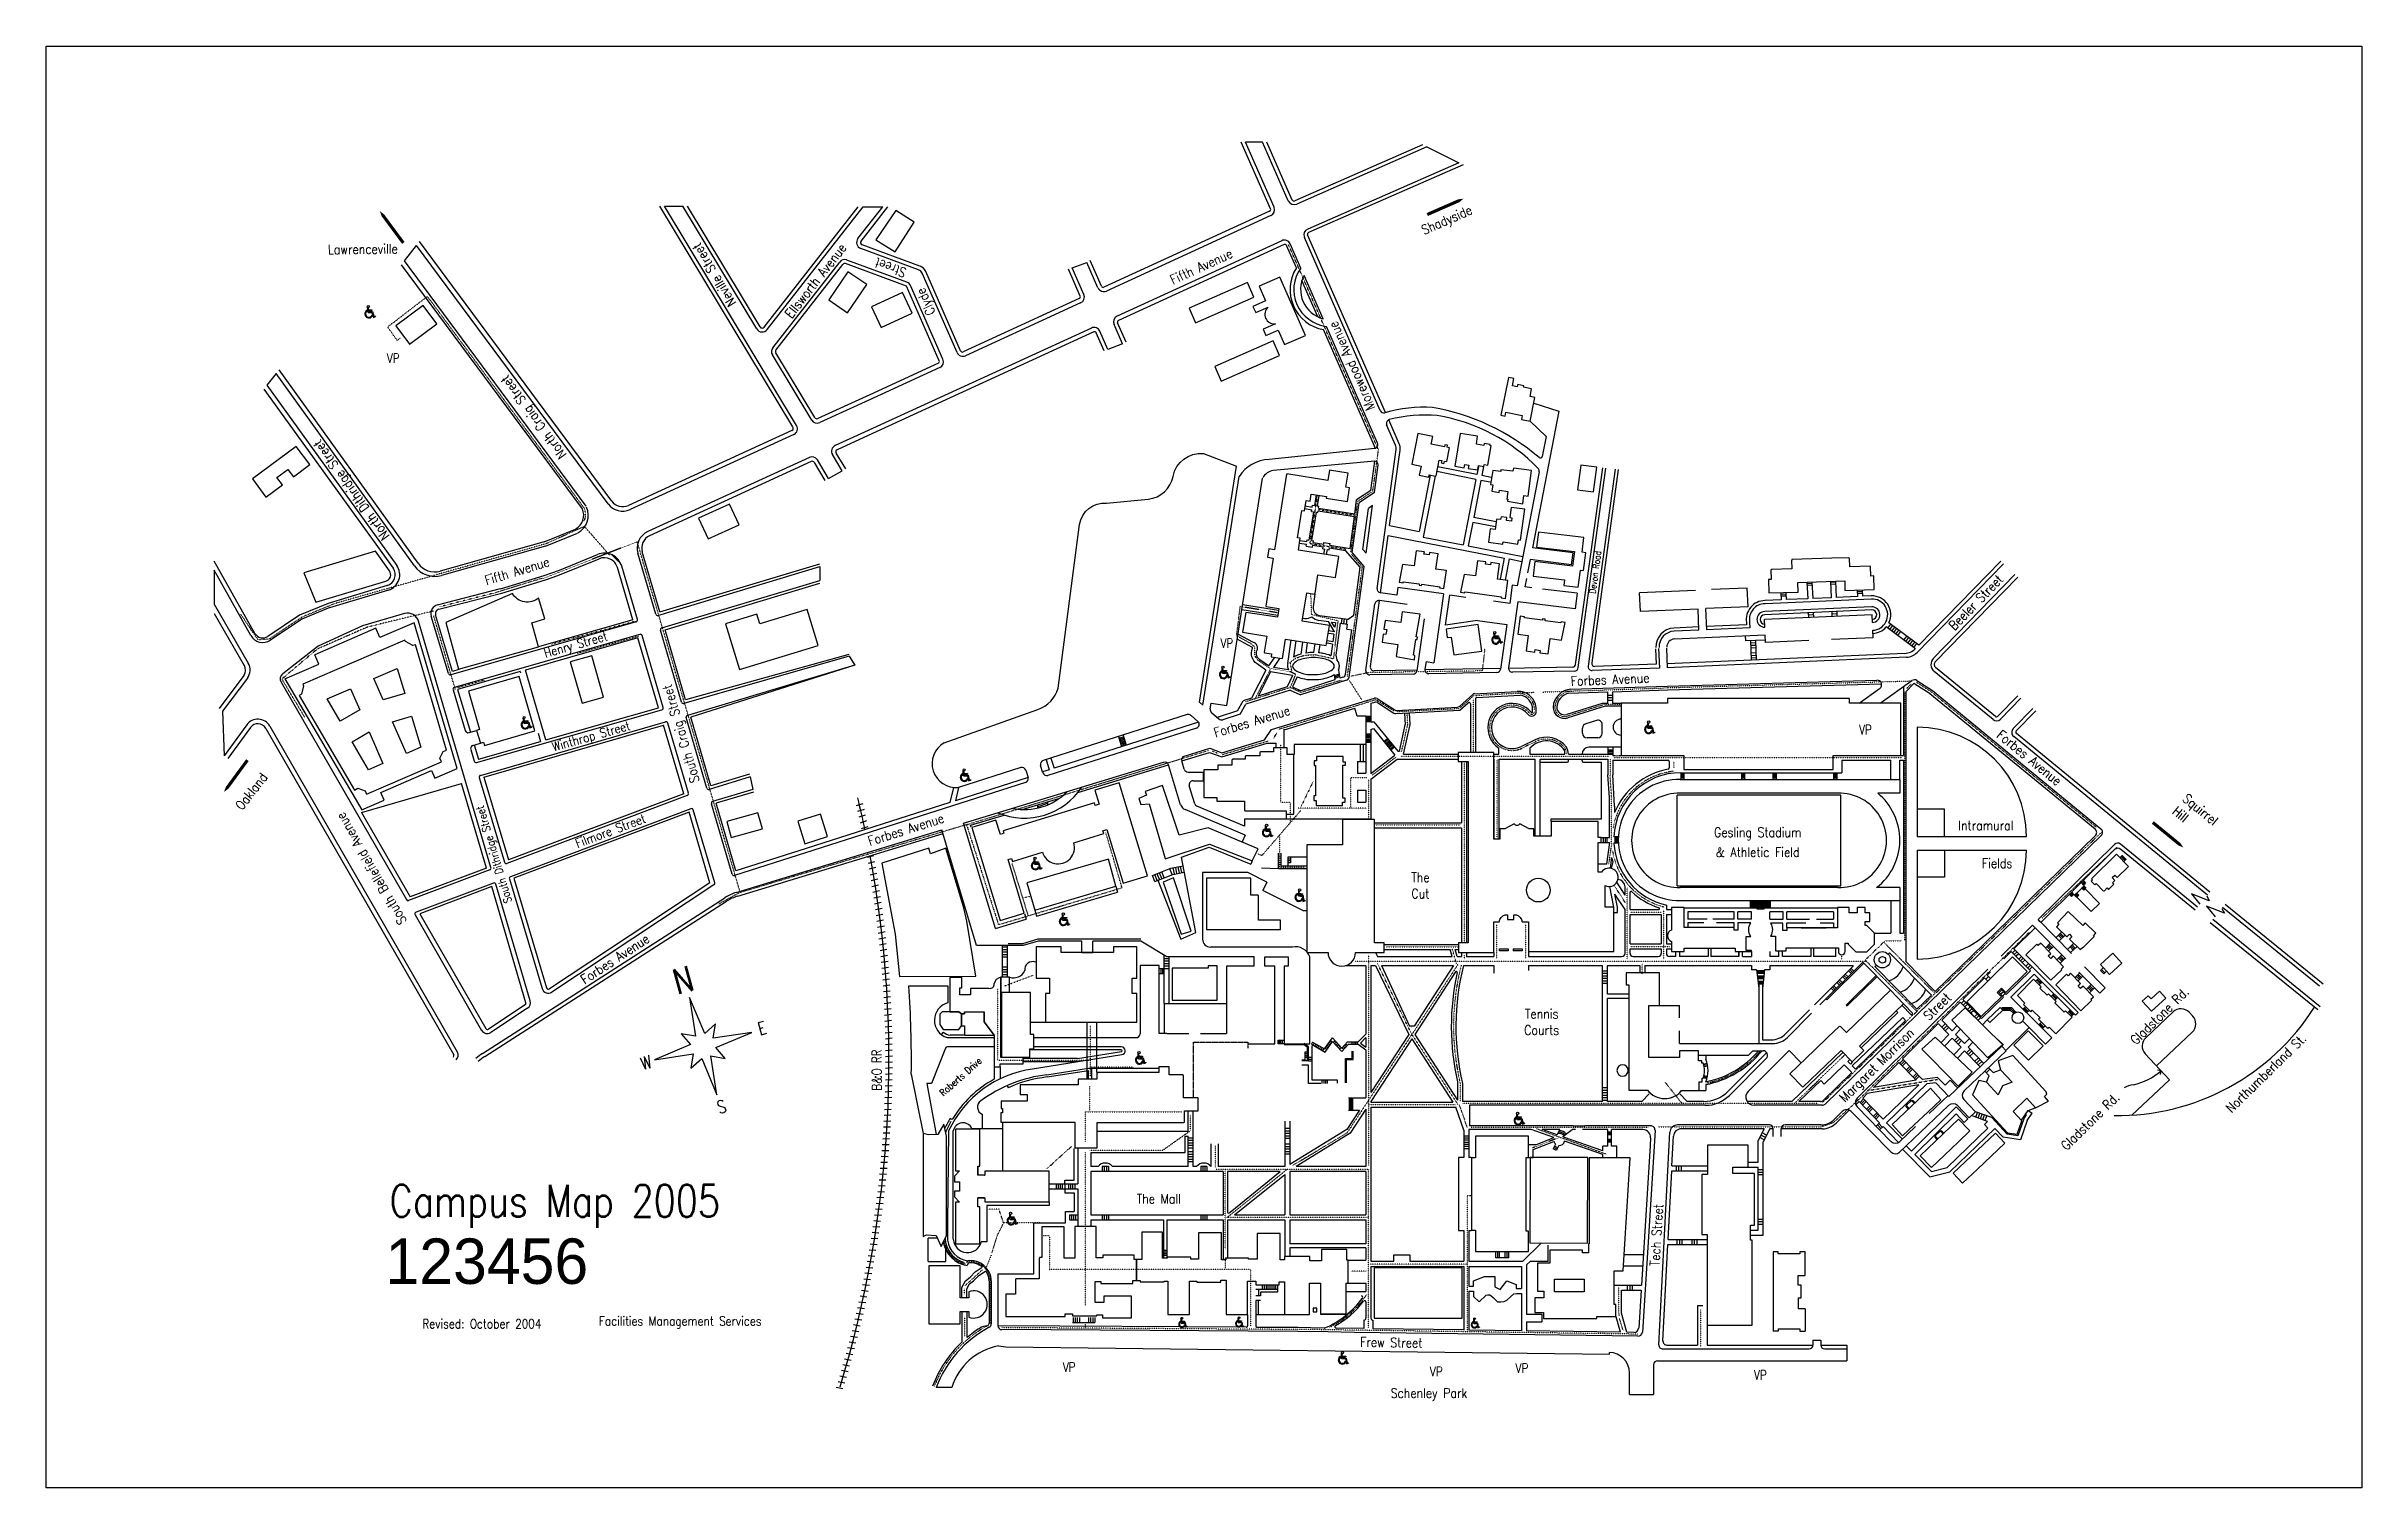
# Model space of a CAD drawing. Header units: inches. Extents: x 0 to 61145, y 0 to 38077.
import ezdxf
from ezdxf.enums import TextEntityAlignment as Align

# ---------------------------------------------------------------- set-up
doc = ezdxf.new("R2010")
doc.units = ezdxf.units.IN
doc.header["$MEASUREMENT"] = 0
for name, pattern in [('DASHED', [0.75, 0.5, -0.25]), ('DASHED2', [0.375, 0.25, -0.125]), ('DOT', [0.25, 0, -0.25])]:
    doc.linetypes.add(name, pattern=pattern)
for name, color, linetype in [('ACADEMIC_BLDGS', 1, 'Continuous'), ('ANNOTATION', 255, 'Continuous'), ('FENCE', 14, 'DASHED'), ('HANDICAP', 6, 'Continuous'), ('HANDICAPROUTE', 2, 'DOT'), ('RESIDENTIAL_BLDGS', 5, 'Continuous'), ('RR', 6, 'Continuous'), ('STREET_NAMES', 255, 'DASHED2'), ('WALKWAYS', 8, 'Continuous')]:
    doc.layers.add(name, color=color, linetype=linetype)
doc.styles.add('CarMello', font='', dxfattribs={"height": 240})
doc.styles.add('S1', font='simplex', dxfattribs={"width": 0.85})
doc.styles.add('S2', font='simplex', dxfattribs={"width": 0.8})
doc.styles.get('CarMello').set_extended_font_data('CarMello')

msp = doc.modelspace()

# ---------------------------------------------------------------- texts
at = {"layer": 'ANNOTATION', "style": 'S2', "width": 0.8}
for s, height, p in [('N', 668, (16813, 13410)), ('E', 334, (18903, 12142)), ('W', 334, (15835, 11230)), ('S', 334, (17831, 10063))]:
    msp.add_text(s, height=height, rotation=15.73086, dxfattribs=at).set_placement(p, align=Align.MIDDLE)
msp.add_text('B&O RR', height=250.4, rotation=90.16895, dxfattribs=at).set_placement((22056, 10487))
at = {"layer": 'ANNOTATION', "color": 7, "style": 'S2', "width": 0.8}
msp.add_text('Campus Map 2005', height=851.15, dxfattribs=at).set_placement((9065, 7152))
at = {"layer": 'ANNOTATION', "color": 7, "style": 'CarMello'}
msp.add_text('123456', height=1200, dxfattribs=at).set_placement((8956, 5384))
at = {"layer": 'ANNOTATION', "color": 7, "linetype": 'Continuous', "style": 'S1', "width": 0.85}
for s, p in [('Revised: October 2004', (9931, 4210)), ('Facilities Management Services', (14592, 4282))]:
    msp.add_text(s, height=240, dxfattribs=at).set_placement(p)
at = {"layer": 'STREET_NAMES', "style": 'S1', "width": 0.85}
for s, height, rotation, p in [('Shadyside', 250.4, 23.6726, (36385, 33094)), ('Lawrenceville', 250.36, 0.60896, (7440, 32583)), ('Neville Street', 250.36, 121.05785, (18231, 31291)), ('Ellsworth Avenue', 250.36, 52.01762, (19682, 30870)), ('Street', 250.4, 159.73806, (22733, 32197)), ('Fifth Avenue', 250.36, 24.65702, (29752, 31778)), ('Clyde', 250.4, 113.6726, (23484, 31035)), ('Morewood Avenue', 250.36, 113.6726, (35094, 28523)), ('North Craig Street', 250.36, 126.51697, (13751, 27289)), ('North Dithridge Street', 250.36, 125.70264, (9078, 25141)), ('Fifth Avenue', 250.36, 16.94403, (11627, 23841)), ('Devon Road', 166.9, 82.13742, (40909, 23607)), ('Beeler Street', 250.36, 45.79446, (50392, 22629)), ('Henry Street', 240, 15.9469, (13180, 21920)), ('Forbes Avenue', 250.36, 2.44067, (40263, 21181)), ('South Craig Street', 250.36, 106.36417, (17256, 18663)), ('Winthrop Street', 240, 15.86544, (13401, 19449)), ('Forbes Avenue', 250.36, 17.15004, (30880, 19815)), ('Forbes Avenue', 250.36, 320.69636, (51484, 19845)), ('Oakland', 250.4, 51.96171, (5168, 17876)), ('South Bellefield Avenue', 250.36, 119.92789, (9527, 14964)), ('South Dithridge Street', 208.64, 106.58633, (12299, 15478)), ('Filmore Street', 240, 20.62564, (14027, 16895)), ('Hill', 250.4, 320.69636, (56118, 17828)), ('Squirrel', 250.4, 320.69636, (56390, 18160)), ('Forbes Avenue', 250.36, 17.68231, (21749, 16951)), ('Forbes Avenue', 250.36, 33.46684, (14218, 13290)), ('Street', 250.4, 44.38961, (49719, 12324)), ('Gladstone Rd.', 250.36, 44.35121, (55183, 11682)), ('Margaret Morrison', 250.36, 44.64139, (47498, 10164)), ('Northumberland St.', 250.36, 44.35121, (57703, 9884)), ('Gladstone Rd.', 250.36, 44.35121, (53349, 8892)), ('Tech Street', 250.36, 86.39476, (42595, 5847)), ('Frew Street', 250.36, 359.09527, (34695, 3725))]:
    msp.add_text(s, height=height, rotation=rotation, dxfattribs=at).set_placement(p)
at = {"layer": 'STREET_NAMES', "style": 'S2', "width": 0.8}
for p in [(9161, 29712), (31177, 22184), (48040, 19899), (27012, 3061), (36707, 2944), (38970, 3032)]:
    msp.add_text('VP', height=250.4, dxfattribs=at).set_placement(p, align=Align.CENTER)
msp.add_text('VP', height=250.4, rotation=359.67634, dxfattribs=at).set_placement((45265, 2852), align=Align.CENTER)
at = {"layer": 'STREET_NAMES', "style": 'S1', "width": 0.85}
msp.add_text('Schenley Park', height=250.36, dxfattribs=at).set_placement((35502, 2374))
at = {"layer": 'STREET_NAMES', "insert": (23567, 10465), "char_height": 180, "width": 2508, "attachment_point": 1, "rotation": 41.68221, "style": 'S1'}
msp.add_mtext('Roberts Drive', dxfattribs=at)
at = {"layer": 'WALKWAYS', "style": 'S1', "width": 0.85}
for s, p in [('Gesling Stadium', (45195, 17278)), ('& Athletic Field', (45195, 16794))]:
    msp.add_text(s, height=250.36, dxfattribs=at).set_placement(p, align=Align.MIDDLE)
for s, p in [('Intramural', (50489, 17366)), ('Fields', (51116, 16370)), ('The Mall', (28795, 7508))]:
    msp.add_text(s, height=250.4, dxfattribs=at).set_placement(p)
for s, p in [('The', (36287, 15998)), ('Cut', (36287, 15569))]:
    msp.add_text(s, height=250.4, dxfattribs=at).set_placement(p, align=Align.CENTER)
for s, p in [('Tennis', (39490, 12393)), ('Courts', (39489, 11964))]:
    msp.add_text(s, height=250.4, rotation=359.9887, dxfattribs=at).set_placement(p, align=Align.CENTER)

# ---------------------------------------------------------------- blocks, each defined once
blk = doc.blocks.new('HCP-SYM')
for p, q in [((0.31, 0.55), (0.31, 0.62)), ((0.36, 0.43), (0.32, 0.86)), ((0.36, 0.43), (0.67, 0.43)), ((0.4, 0.64), (0.39, 0.83)), ((0.4, 0.64), (0.67, 0.64)), ((0.41, 0.58), (0.67, 0.58)), ((0.42, 0.5), (0.41, 0.58)), ((0.42, 0.5), (0.72, 0.5)), ((0.67, 0.64), (0.67, 0.58)), ((0.67, 0.43), (0.78, 0.05)), ((0.69, 0.26), (0.72, 0.16)), ((0.72, 0.5), (0.82, 0.14)), ((0.78, 0.05), (0.94, 0.11)), ((0.82, 0.14), (0.92, 0.17)), ((0.92, 0.17), (0.94, 0.11))]:
    blk.add_line(p, q)
blk.add_circle((0.39, 0.91), 0.0865)
for radius, start, end in [(0.324, 112.9368, 330.1965), (0.259, 117.6412, 346.4372)]:
    blk.add_arc((0.43, 0.32), radius, start, end)
blk = doc.blocks.new('AR', base_point=(44.989, 27.098))
blk.add_lwpolyline([(44.989, 27.098, 0, 0.188, 0), (45.303, 27.098, 0.0625, 0.0625, 0), (45.77, 27.098, 0.0625, 0.0625, 0)], format="xyseb")

# ---------------------------------------------------------------- linework, layer by layer
msp.add_lwpolyline([(61145, 0), (0, 0), (0, 38077), (61145, 38077)], close=True)
at = {"layer": 'ACADEMIC_BLDGS'}
for p, q in [((24603, 8497), (24603, 8260)), ((24780, 8260), (24603, 8260)), ((24780, 7654), (24603, 7654)), ((24603, 7416), (24603, 7653)), ((45599, 6234), (45599, 4137)), ((45737, 6234), (45599, 6234)), ((45737, 6177), (45737, 6234)), ((46303, 6177), (45737, 6177)), ((46447, 6234), (46303, 6234)), ((46303, 6234), (46303, 6177)), ((46447, 5609), (46447, 6234)), ((46267, 5353), (46267, 5609)), ((46267, 5609), (46447, 5609)), ((33653, 5174), (33653, 4588)), ((46343, 5353), (46267, 5353)), ((46267, 5019), (46343, 5019)), ((46267, 5019), (46267, 4724)), ((46343, 5019), (46343, 5353)), ((34327, 4588), (33654, 4588)), ((46447, 4724), (46267, 4724)), ((46447, 4724), (46447, 4137)), ((45737, 4137), (45599, 4137)), ((45737, 4198), (45737, 4137)), ((45737, 4198), (46303, 4198)), ((46303, 4198), (46303, 4137)), ((46303, 4137), (46447, 4137))]:
    msp.add_line(p, q, dxfattribs=at)
for points in [[(9955, 31228), (9231, 30691), (9588, 30208), (10312, 30745)], [(39223, 29024), (39011, 29068), (39020, 29109), (38858, 29142), (38845, 29079), (38716, 29106), (38757, 29301), (38613, 29331), (38407, 28334), (38525, 28310), (38546, 28411), (38974, 28323), (38958, 28221), (39182, 28174), (39311, 28801), (39182, 28827)], [(20380, 22249), (20089, 23201), (18842, 22820), (18764, 23074), (17935, 22821), (18305, 21611), (18478, 21668)], [(37811, 22805), (36965, 22683), (36997, 22457), (37102, 22472), (37170, 21997), (37911, 22102)], [(9750, 22266), (9681, 22245), (9485, 22355), (9469, 22391), (6773, 21224), (6790, 21184), (6736, 20965), (6674, 20929), (8142, 18428), (8224, 18476), (8417, 18413), (8457, 18319), (10435, 19174), (10394, 19269), (10479, 19452), (10571, 19479)], [(8652, 21373), (9268, 21640), (9464, 20984), (8893, 20816)], [(12488, 21432), (11148, 21041), (11444, 20030), (11364, 20006), (11463, 19667), (11543, 19691), (11568, 19606), (12904, 19992)], [(14402, 21976), (13837, 21815), (14148, 20721), (14713, 20881)], [(8276, 20549), (7763, 20247), (7419, 20840), (8035, 21106)], [(9146, 20234), (9644, 20381), (9890, 19559), (9509, 19394)], [(8528, 19966), (8891, 19127), (8510, 18962), (8079, 19703)], [(32945, 19366), (32770, 19366), (32770, 19544), (32409, 19544), (32409, 19439), (32060, 19439), (32060, 19427), (32048, 19427), (32048, 19337), (31674, 19337), (31674, 19325), (31662, 19325), (31662, 19241), (31321, 19241), (31321, 19229), (31309, 19229), (31309, 19085), (30936, 19085), (30936, 18961), (30565, 18961), (30565, 18232), (30910, 18232), (30910, 18134), (31640, 18134), (31640, 17891), (31652, 17891), (31652, 17879), (32745, 17879), (32745, 17796), (32945, 17796)], [(34238, 19087), (34309, 19087), (34309, 19170), (34249, 19170), (34249, 19319), (33546, 19319), (33546, 19205), (33478, 19205), (33478, 19076), (33521, 19076), (33521, 18274), (33472, 18274), (33472, 18152), (33536, 18152), (33536, 18020), (34226, 18020), (34226, 18105), (34300, 18105), (34300, 18215), (34238, 18215)], [(18789, 17829), (17968, 17596), (18089, 17172), (18910, 17405)], [(20444, 17793), (19847, 17605), (20033, 17012), (20631, 17200)], [(24226, 15316), (23752, 16898), (23354, 16746), (23305, 16898), (22068, 16499), (22418, 14619), (22534, 13506), (24544, 13511), (24305, 14967)], [(29771, 16111), (29497, 15997), (29971, 14619), (30236, 14702)], [(32001, 15652), (31810, 15652), (31810, 16106), (30636, 16106), (30636, 14742), (32593, 14742), (32593, 14996), (32013, 14996), (32013, 15640), (32001, 15640)], [(28795, 13056), (28672, 13056), (28672, 13457), (28797, 13457), (28797, 14292), (28181, 14292), (28181, 14142), (26800, 14142), (26800, 14286), (26138, 14286), (26138, 13457), (26495, 13457), (26495, 13056), (26389, 13056), (26389, 12297), (28795, 12297)], [(30923, 13782), (30681, 13782), (30681, 13728), (29734, 13728), (29734, 12878), (30923, 12878)], [(25221, 13080), (25221, 11376), (25972, 11376), (25972, 11592), (26082, 11592), (26082, 11974), (25990, 11974), (25990, 13080)], [(24166, 12521), (24102, 12571), (23857, 12571), (23661, 12571), (23598, 12508), (23598, 12232), (23681, 12108), (24096, 12108), (24166, 12198)], [(24771, 12307), (24771, 12559), (24248, 12559), (24248, 12521), (24166, 12521), (24166, 12198), (24248, 12198), (24248, 11966), (24260, 11966), (24260, 11954), (25034, 11954)], [(30416, 10301), (30035, 10301), (30035, 10892), (30023, 10892), (30023, 10904), (29650, 10904), (29650, 11116), (29382, 11116), (29382, 10965), (27756, 10965), (27756, 10953), (27744, 10953), (27744, 10796), (27261, 10796), (27261, 10784), (27249, 10784), (27249, 10645), (25714, 10645), (25714, 10388), (25902, 10388), (25902, 10210), (25219, 10210), (25219, 10017), (25248, 10017), (25248, 9900), (25210, 9900), (25210, 9658), (27162, 9658), (27162, 8975), (27753, 8975), (27753, 9646), (30043, 9646), (30043, 9658), (30055, 9658), (30055, 9959), (30416, 9959)], [(23772, 9284), (23706, 9605), (23546, 9330), (23293, 9325), (23160, 9361), (23160, 6636), (23240, 6680), (23502, 6662), (23631, 6374), (23772, 6658)], [(39079, 8722), (39140, 8722), (39140, 9289), (37745, 9289), (37745, 8710), (37639, 8710), (37639, 6805), (37745, 6805), (37745, 6240), (39140, 6240), (39140, 6781), (39079, 6781)], [(40710, 8726), (39269, 8722), (39190, 8723), (39179, 6473), (40699, 6462)], [(41827, 8710), (40744, 8710), (40744, 6440), (40724, 6440), (40724, 6208), (40568, 6208), (40568, 6275), (39704, 6275), (39704, 5929), (39381, 5929), (39381, 5192), (39545, 5192), (39545, 5015), (39307, 5015), (39307, 4627), (39536, 4627), (39536, 4471), (40948, 4471), (40948, 4526), (41444, 4526), (41444, 4841), (41406, 4841), (41406, 5732), (41645, 5732)], [(45114, 8297), (44537, 8297), (44537, 8471), (44941, 8471), (44941, 9051), (43869, 9051), (43869, 8275), (43715, 8275), (43715, 6688), (43863, 6688), (43863, 4293), (45047, 4293), (45047, 6536), (45004, 6536), (45004, 6937), (45114, 6937)], [(28792, 6029), (28727, 6029), (28727, 6139), (27902, 6139), (27902, 6070), (27721, 6070), (27721, 6902), (27157, 6902), (27157, 6061), (26881, 6061), (26881, 6890), (26289, 6890), (26289, 6079), (26227, 6079), (26227, 6067), (26215, 6067), (26215, 5517), (25607, 5517), (25607, 5505), (25595, 5505), (25595, 5116), (25335, 5116), (25335, 4527), (26907, 4527), (26907, 4594), (27103, 4594), (27103, 4536), (27741, 4536), (27741, 4564), (27896, 4564), (27896, 4485), (28655, 4485), (28655, 5058), (27926, 5058), (27926, 4894), (27702, 4894), (27702, 5447), (27852, 5447), (27852, 5392), (28697, 5392), (28697, 5470), (28792, 5470)], [(37387, 5808), (35070, 5808), (35070, 4482), (37387, 4482)], [(40614, 5509), (40614, 5170), (39829, 5170), (39829, 5509)]]:
    msp.add_lwpolyline(points, close=True, dxfattribs=at)
for points in [[(12825, 22851), (13163, 22954), (12998, 23505, -0.472714), (12309, 23621), (10549, 22859), (10889, 21621), (13001, 22209)], [(48978, 20725), (47620, 20725), (47620, 20845), (42813, 20845), (42813, 20725), (41587, 20725), (41587, 20601), (41587, 19343, 0.414214), (41588, 19343), (43246, 19343), (43246, 18970), (47187, 18970), (47187, 19343), (48978, 19343)], [(40985, 17041), (41063, 17041), (41063, 17176), (40985, 17176), (40985, 17597), (39744, 17597), (39744, 17210), (39285, 17210), (39285, 17403), (39161, 17403), (38911, 17533, -0.543243), (38763, 17533), (38513, 17403), (38389, 17403), (38389, 17128), (38226, 17128), (38226, 19419), (37285, 19419), (37285, 19181), (37544, 19181), (37544, 14393), (37291, 14393), (37291, 14140), (38226, 14140), (38228, 14947), (38367, 14947, -0.290722), (38527, 15133), (38590, 15133), (38590, 15014), (38757, 15014), (38757, 15133), (38822, 15133, -0.282945), (38972, 14952), (39144, 14952), (39144, 14166), (41396, 14166), (41396, 15338), (41166, 15338), (41166, 15905, 2.190196), (41068, 16258), (40985, 16258)], [(27902, 17355), (28006, 17387), (28437, 15972), (29078, 16167), (28330, 18624), (27689, 18429), (27804, 18053), (27699, 18022), (27679, 18089), (25267, 17355), (25287, 17288), (25194, 17259), (25079, 17635), (24438, 17440), (25186, 14982), (25827, 15178), (25397, 16592), (25490, 16621), (25513, 16546), (26304, 16787, 1), (27134, 17039), (27925, 17280)], [(29472, 18547), (29020, 18387), (29052, 18296), (28855, 18210), (28907, 18049), (29120, 18066), (29549, 16617, 0.422921), (29549, 16616), (30721, 17001), (31847, 16556), (31999, 16873), (30680, 17431), (29919, 17236)], [(35076, 17650), (34226, 17650), (34226, 16979), (33286, 16979), (33286, 14140), (33847, 14140, 1), (34575, 14140), (35329, 14140), (35329, 14393), (35076, 14393)], [(28049, 16600), (25894, 15975), (26101, 15256), (28243, 15892, 0.408409), (28244, 15892)], [(39715, 15786, -1), (39089, 15786, -1)], [(25209, 13092), (25209, 13486, 0.305936), (25022, 13300, -0.560514), (24892, 13187), (24403, 13187), (24403, 13022), (24122, 13022), (24122, 13202), (24179, 13202), (24179, 13479), (23857, 13479), (23857, 12571), (24102, 12571), (24166, 12521), (24248, 12521), (24248, 12571), (24771, 12571), (24771, 12307), (25034, 11954), (25034, 11122), (25193, 11122), (25193, 11201), (25797, 11201), (25797, 11364), (25209, 11364)], [(25436, 13489), (25224, 13489, 0.016311), (25209, 13486), (25209, 13092), (25436, 13092)], [(43631, 11543, 0.414214), (43630, 11543), (43133, 11543, 0.414214), (43133, 11543), (43133, 11365), (42319, 11365), (42319, 12736), (42598, 12736, 0.414214), (42598, 12737), (42598, 13597, 0.414214), (42598, 13597), (41724, 13597, 0.414214), (41723, 13597), (41723, 13280, 0.414214), (41724, 13280), (41794, 13280), (41794, 10504), (42281, 10504, 0.482622), (43186, 10490), (43648, 10490), (43648, 10722), (43732, 10722), (43732, 10821), (43758, 10821, 0.153134), (43758, 11213), (43718, 11213), (43718, 11277), (43631, 11277)], [(41778, 11023, 1), (41476, 11023, 1)], [(26486, 8361), (24781, 8361), (24781, 8260), (24603, 8260), (24603, 8498), (24655, 8498), (24655, 9473), (24012, 9473), (24012, 8375), (24112, 8375), (23981, 8227), (23981, 8082), (24112, 8082), (24112, 7831), (23981, 7832), (23981, 7687), (24112, 7540), (24011, 7540), (24011, 6441), (24655, 6441), (24655, 7416), (24603, 7416), (24603, 7654), (24781, 7654), (24781, 7553, 0.414214), (24781, 7552), (26486, 7552)], [(34376, 6007), (34348, 6007), (34348, 6292), (33674, 6292), (33674, 5993), (33364, 5993), (33364, 6112), (32699, 6112), (32699, 6016), (32582, 6016), (32582, 6715), (31980, 6715), (31980, 6038), (31744, 6038), (31744, 6067), (31150, 6067), (31150, 6018), (31037, 6018), (31037, 6729), (30423, 6729), (30423, 6034), (30228, 6034), (30228, 6094), (29598, 6094), (29598, 6062), (29476, 6062), (29476, 6751), (28931, 6751), (28931, 6029), (28792, 6029), (28792, 5470), (28887, 5470), (28887, 5438), (29519, 5438), (29519, 5454), (29616, 5454), (29616, 4573), (30190, 4573), (30190, 5455), (30383, 5455), (30383, 5426), (31021, 5426), (31021, 5480), (31161, 5480), (31161, 4576), (31721, 4576), (31721, 5452), (31943, 5452), (31943, 5356), (32561, 5356), (32561, 5441), (32700, 5441), (32700, 5345), (32700, 4576), (33358, 4576), (33358, 5345), (33358, 5404), (33653, 5404), (33653, 5174), (33653, 4588, 0.414214), (33654, 4588), (34327, 4588, 0.414214), (34328, 4588), (34328, 5407), (34376, 5407)], [(24135, 5864), (23304, 5864), (23304, 4328), (24135, 4328), (24135, 4656), (24359, 4656), (24359, 4506, 1.458389), (24359, 5178), (24359, 5014), (24135, 5014)]]:
    msp.add_lwpolyline(points, format="xyb", close=True, dxfattribs=at)
for centre, radius, start, end in [((42739, 10857), 579, 217.61224, 320.66421), ((24603, 8497), 0.5, 90, 180), ((24603, 8260), 0.5, 180, 270), ((24780, 8260), 0.5, 270, 0), ((24603, 7653), 0.5, 90, 180), ((24603, 7416), 0.5, 180, 270), ((33654, 4588), 0.5, 180, 270), ((34327, 4588), 0.5, 270, 0)]:
    msp.add_arc(centre, radius, start, end, dxfattribs=at)
at = {"layer": 'ANNOTATION'}
for p, q in [((16985, 12953), (17140, 11929)), ((17386, 11999), (16985, 12953)), ((17673, 12250), (17386, 11999)), ((17609, 11874), (17673, 12250)), ((17015, 11707), (16061, 11305)), ((17140, 11929), (16764, 11994)), ((16764, 11994), (17015, 11707)), ((18632, 12029), (17609, 11874)), ((17678, 11628), (18632, 12029)), ((17929, 11341), (17678, 11628)), ((16061, 11305), (17084, 11461)), ((17084, 11461), (17020, 11085)), ((17020, 11085), (17307, 11336)), ((17307, 11336), (17709, 10382)), ((17709, 10382), (17553, 11405)), ((17553, 11405), (17929, 11341))]:
    msp.add_line(p, q, dxfattribs=at)
at = {"layer": 'FENCE'}
for p, q in [((30297, 10301), (30297, 11767)), ((30297, 11767), (31733, 11767)), ((31733, 11767), (31733, 11608))]:
    msp.add_line(p, q, dxfattribs=at)
at = {"layer": 'HANDICAPROUTE'}
for p, q in [((35180, 27417), (32804, 32837)), ((10065, 31470), (9015, 30660)), ((14205, 25878), (10065, 31470)), ((9266, 30307), (9015, 30660)), ((9342, 30361), (9266, 30307)), ((35027, 26298), (35180, 27417)), ((35003, 26302), (34630, 26055)), ((33566, 26220), (33365, 24944)), ((33592, 25843), (34549, 25693)), ((34450, 24711), (34630, 26026)), ((14211, 25394), (13203, 24938)), ((14883, 24626), (14211, 25394)), ((13203, 24938), (7611, 23354)), ((15604, 24988), (13110, 24015)), ((15119, 24462), (14950, 24627)), ((18325, 15723), (15604, 24988)), ((33365, 24944), (34318, 24794)), ((34735, 24344), (34466, 24655)), ((13105, 24026), (11850, 23640)), ((34357, 21420), (34758, 24342)), ((7611, 23354), (6747, 22994)), ((11850, 23639), (10378, 23265)), ((31523, 23277), (31426, 22506)), ((32507, 23114), (31523, 23277)), ((33416, 23062), (33394, 23604)), ((5595, 22394), (5139, 23066)), ((6747, 22994), (5883, 22418)), ((8475, 22730), (7155, 22154)), ((8859, 22826), (8475, 22730)), ((10237, 23160), (8859, 22826)), ((10802, 21087), (10230, 23036)), ((15570, 22890), (13331, 22278)), ((5883, 22418), (5595, 22394)), ((7155, 22154), (6219, 21362)), ((15642, 22491), (14025, 22039)), ((31426, 22506), (31511, 22462)), ((37985, 22148), (37920, 21577)), ((34937, 21535), (34453, 21435)), ((37920, 21577), (34937, 21535)), ((6219, 21362), (6819, 20354)), ((32850, 21136), (31657, 20756)), ((34409, 21326), (34731, 20822)), ((37344, 20610), (37696, 20924)), ((37678, 20838), (37678, 19419)), ((37722, 20929), (39299, 21014)), ((39505, 21018), (42808, 21129)), ((42807, 21134), (49256, 21312)), ((49130, 21115), (49249, 21235)), ((49376, 21286), (49783, 21025)), ((49777, 21027), (54139, 17445)), ((35953, 20156), (35937, 20465)), ((41153, 20691), (40166, 20382)), ((41587, 20693), (41167, 20693)), ((31056, 19367), (32268, 19728)), ((32411, 19789), (32498, 19940)), ((32595, 19637), (32595, 18110)), ((35790, 19442), (35955, 20173)), ((39335, 19712), (38975, 19537)), ((24301, 17515), (30698, 19478)), ((30785, 19463), (30946, 19402)), ((35018, 18823), (35650, 19308)), ((35774, 19324), (41269, 19324)), ((37440, 19181), (37440, 14393)), ((38310, 17128), (38310, 19249)), ((41295, 19249), (41295, 18830)), ((49008, 19284), (41391, 19284)), ((42977, 19184), (42977, 19020)), ((33456, 18660), (33126, 17977)), ((34874, 18755), (34443, 18755)), ((34443, 18747), (34443, 17948)), ((41337, 18234), (41295, 18834)), ((33119, 17881), (32098, 16696)), ((32595, 18110), (32847, 18110)), ((32847, 18110), (32847, 17602)), ((34873, 17948), (33061, 17948)), ((41337, 17032), (41337, 18230)), ((24301, 17515), (18325, 15723)), ((32572, 16381), (32572, 17204)), ((35076, 17508), (37342, 17508)), ((32098, 16696), (31990, 16745)), ((41337, 17032), (41257, 16465)), ((33241, 16381), (32572, 16381)), ((18299, 15715), (17747, 15411)), ((41700, 15453), (41416, 15892)), ((41751, 13964), (41751, 15854)), ((38309, 13973), (38309, 14883)), ((39068, 13973), (39068, 14893)), ((41823, 15200), (42648, 15200)), ((42708, 15261), (42708, 13964)), ((35394, 14292), (37291, 14292)), ((37240, 13836), (37130, 14236)), ((37440, 14070), (37440, 13960)), ((41823, 14294), (42864, 14294)), ((47419, 13936), (47419, 14078)), ((25296, 13251), (26069, 13543)), ((25125, 11288), (25125, 13184)), ((37341, 10681), (37341, 10204)), ((43201, 10149), (42751, 10707)), ((30215, 9433), (30215, 9847)), ((29485, 8917), (30215, 9433)), ((39958, 9252), (39248, 8976)), ((39345, 9488), (41202, 8813)), ((26432, 8434), (27070, 9013)), ((27549, 8917), (29485, 8917)), ((34856, 5722), (34456, 5722)), ((24925, 5469), (24925, 4331)), ((41532, 4544), (41523, 5294)), ((27437, 4322), (27437, 4239)), ((41642, 4152), (41549, 4458)), ((43681, 4707), (43681, 3730)), ((33048, 4179), (25232, 4228)), ((42027, 4057), (33048, 4183))]:
    msp.add_line(p, q, dxfattribs=at)
at = {"layer": 'HANDICAPROUTE', "linetype": 'DOT'}
for p, q in [((34115, 22898), (33416, 23062)), ((33996, 21899), (34115, 22898)), ((31809, 22299), (31511, 22462)), ((31913, 22208), (31809, 22299)), ((31913, 21990), (31913, 22208)), ((31987, 21862), (31913, 21990)), ((32321, 21616), (31913, 20827)), ((32314, 21644), (31987, 21862)), ((32850, 21554), (32314, 21644)), ((32850, 21808), (32999, 21917)), ((32895, 21554), (32850, 21808)), ((32999, 21481), (32850, 21554)), ((32850, 21136), (32999, 21481)), ((32999, 21917), (33222, 21990)), ((33222, 21990), (33505, 22008)), ((33505, 22008), (33996, 21899)), ((11581, 21335), (10839, 21129)), ((35111, 20813), (32538, 20028)), ((33133, 21008), (32850, 21136)), ((34219, 21335), (33133, 21008)), ((35595, 20514), (35111, 20813)), ((49078, 14446), (49078, 21031)), ((37324, 20578), (35664, 20496)), ((34919, 18719), (34919, 17673)), ((24301, 17515), (25145, 14873)), ((28408, 15848), (27980, 17303)), ((46902, 10167), (54283, 17323)), ((52703, 15047), (54686, 16922)), ((25932, 15113), (25504, 16497)), ((25145, 14873), (28408, 15848)), ((25788, 15578), (25967, 15622)), ((34919, 14074), (34919, 8509)), ((47811, 10203), (52360, 14664)), ((48557, 14446), (48050, 13954)), ((49869, 13062), (48527, 14409)), ((48557, 14446), (49004, 14446)), ((37279, 13822), (34346, 9368)), ((48071, 13900), (34561, 13900)), ((36061, 11972), (35153, 13850)), ((42146, 13572), (42146, 13848)), ((49392, 12588), (48035, 13936)), ((27575, 10859), (27575, 12221)), ((36061, 11972), (37282, 10112)), ((27530, 11288), (25125, 11288)), ((28708, 11113), (27605, 11113)), ((46186, 10167), (47483, 11423)), ((27560, 9966), (27560, 10604)), ((48109, 10494), (49939, 10786)), ((27441, 9147), (27441, 9930)), ((27441, 9930), (29991, 9930)), ((37206, 10117), (34927, 10117)), ((37313, 10112), (37522, 9511)), ((46789, 10149), (37387, 10149)), ((47811, 10203), (47185, 9638)), ((34346, 9368), (32909, 8508)), ((42314, 9516), (37631, 9516)), ((42570, 9529), (46872, 9529)), ((47185, 9638), (46872, 9529)), ((27441, 4795), (27441, 8855)), ((30867, 9034), (30867, 8468)), ((30885, 8411), (34897, 8411)), ((31133, 6306), (31133, 8418)), ((31184, 7142), (32779, 8417)), ((34917, 4222), (34917, 8410)), ((25159, 7362), (24876, 7362)), ((25278, 6998), (25159, 7362)), ((37626, 7708), (37522, 7726)), ((37522, 7726), (37522, 4120)), ((25099, 6634), (25293, 7016)), ((26248, 6998), (25278, 6998)), ((34912, 7142), (31184, 7142)), ((24950, 6142), (24816, 5814)), ((25099, 6634), (24965, 6197)), ((26501, 6652), (26322, 6652)), ((26501, 5742), (26501, 6652)), ((24727, 5759), (24264, 5341)), ((31810, 5760), (26489, 5760)), ((31139, 5778), (31139, 6088)), ((31810, 4264), (31810, 5760)), ((37522, 5906), (34962, 5906)), ((24243, 5265), (24243, 5101)), ((24247, 4511), (24247, 3983))]:
    msp.add_line(p, q, dxfattribs=at)
at = {"layer": 'HANDICAPROUTE'}
for centre, radius, start, end in [((13828, 25709), 413, 333.57815, 24.2056), ((38867, 20556), 432, 0, 93.09177), ((40300, 20584), 463, 94.23899, 175.64053), ((38713, 20074), 597, 39.80139, 295.97098), ((39227, 20502), 72, 219.80139, 0), ((40091, 20623), 252, 180, 287.35595), ((39611, 19145), 631, 38.06212, 115.97098), ((39697, 19339), 453, 4.76533, 26.63801), ((43166, 17118), 1818, 95.90979, 170.42194), ((43166, 17118), 1830, 189.00242, 255.40333), ((43717, 12188), 6554, 165.71376, 193.4267), ((43352, 13117), 2478, 281.02392, 321.11291), ((24426, 6616), 720, 187.15466, 257.54891), ((24408, 5450), 518, 1.98926, 103.49209), ((32808, 6444), 2456, 295.82332, 326.98339), ((26347, 1552), 3110, 119.62313, 159.0502)]:
    msp.add_arc(centre, radius, start, end, dxfattribs=at)
at = {"layer": 'RESIDENTIAL_BLDGS'}
for p, q in [((37603, 23649), (38298, 23552)), ((46346, 14802), (47000, 14802)), ((46346, 14790), (47006, 14790)), ((51432, 13539), (51832, 13933)), ((46694, 11561), (47049, 11903)), ((49777, 11335), (50152, 10954)), ((49326, 9583), (49686, 9921)), ((50125, 8784), (50499, 9141)), ((50998, 8416), (51356, 8755))]:
    msp.add_line(p, q, dxfattribs=at)
for points in [[(22914, 33427), (22436, 33735), (21909, 32962), (22415, 32648)], [(21667, 31784), (21171, 32123), (20663, 31378), (21159, 31039)], [(31891, 31448), (31722, 31833), (30181, 31157), (30350, 30772)], [(22865, 31029), (22612, 31574), (21795, 31194), (22048, 30650)], [(32566, 29907), (32398, 30292), (30857, 29616), (31026, 29231)], [(37055, 27473), (36995, 27485), (37006, 27538), (36935, 27552), (36925, 27499), (36574, 27568), (36614, 27765), (36220, 27844), (36059, 27035), (36304, 26986), (36256, 26745), (36510, 26694), (36522, 26754), (36686, 26722), (36689, 26733), (36701, 26731), (36784, 27148), (36852, 27134), (36839, 27071), (36910, 27056), (36923, 27120), (36982, 27108)], [(38154, 27526), (38125, 27531), (38129, 27560), (37974, 27584), (37966, 27534), (37765, 27566), (37798, 27774), (37337, 27847), (37200, 26983), (37445, 26944), (37458, 27028), (37565, 27011), (37551, 26927), (37804, 26887), (37825, 27002), (37958, 26977), (37969, 27033), (38072, 27014)], [(6601, 27508), (5442, 26650), (5800, 26167), (6234, 26489), (6091, 26682), (6381, 26896), (6524, 26703), (6959, 27026)], [(39219, 26872), (38743, 26933), (38732, 26849), (38412, 26890), (38407, 26847), (38199, 26871), (38141, 26503), (38196, 26494), (38169, 26322), (38365, 26290), (38375, 26350), (38597, 26315), (38566, 26116), (38592, 26112), (38584, 26059), (38995, 25994), (39022, 26208), (39132, 26194)], [(40945, 26957), (40522, 27011), (40439, 26364), (40862, 26310)], [(33582, 24117), (34043, 24045), (34130, 24599), (33064, 24767), (33113, 25081), (33039, 25093), (33153, 25815), (33227, 25803), (33270, 26077), (33375, 26060), (33404, 26245), (33804, 26182), (33797, 26137), (34358, 26049), (34415, 26412), (34320, 26427), (34379, 26802), (33885, 26879), (33843, 26610), (32762, 26780), (32760, 26768), (32748, 26770), (32435, 24779), (32280, 24803), (32245, 24579), (32400, 24554), (32201, 23290), (32213, 23288), (32211, 23276), (32547, 23223), (32511, 22992), (31675, 23123), (31592, 22596), (32229, 22496), (32162, 22068), (32174, 22066), (32172, 22055), (32359, 22025), (32347, 21950), (32644, 21904), (32725, 22418), (33800, 22249), (33883, 22776), (33169, 22888), (33287, 23640), (33490, 23608), (33492, 23620), (33504, 23618)], [(18293, 25438), (18042, 25984), (17223, 25608), (17474, 25062)], [(39047, 25845), (38686, 25895), (38650, 25627), (38704, 25620), (38692, 25532), (38561, 25550), (38571, 25626), (38416, 25647), (38406, 25572), (38309, 25585), (38307, 25573), (38295, 25575), (38259, 25314), (38130, 25332), (38081, 24974), (38466, 24922), (38474, 24985), (38864, 24929), (38880, 25042), (38931, 25034)], [(40604, 25097), (39406, 25244), (39357, 24849), (40354, 24727), (40307, 24346), (39311, 24468), (39263, 24082), (40091, 23981), (40073, 23834), (40456, 23787), (40511, 24241), (40598, 24230), (40655, 24698), (40557, 24711)], [(36976, 24229), (36698, 24268), (36755, 24670), (36525, 24702), (36516, 24640), (36382, 24659), (36391, 24720), (36176, 24750), (36120, 24349), (35817, 24391), (35726, 23919), (35832, 23904), (35836, 23933), (36255, 23875), (36251, 23846), (36320, 23836), (36324, 23865), (36799, 23799), (36795, 23770), (36910, 23754)], [(38598, 23966), (38320, 24004), (38376, 24406), (38146, 24438), (38138, 24376), (38004, 24395), (38012, 24457), (37798, 24487), (37742, 24085), (37439, 24127), (37348, 23655), (37454, 23641), (37458, 23670), (37603, 23649), (38298, 23552), (38420, 23535), (38416, 23506), (38531, 23490)], [(48161, 24334), (48161, 24346), (47624, 24328), (47616, 24554), (47604, 24554), (47604, 24566), (47154, 24551), (46097, 24516), (46098, 24504), (46086, 24503), (46093, 24277), (45557, 24259), (45557, 24247), (45545, 24247), (45553, 23995), (45478, 23992), (45490, 23635), (46260, 23661), (46252, 23913), (47491, 23954), (47499, 23702), (48270, 23728), (48258, 24085), (48181, 24082), (48173, 24334)], [(36277, 23080), (35809, 23138), (35769, 22852), (35355, 22910), (35323, 22680), (35397, 22670), (35378, 22536), (35304, 22546), (35274, 22332), (35688, 22274), (35644, 21959), (36128, 21866), (36144, 21984), (36103, 21990), (36162, 22409), (36203, 22403), (36212, 22472), (36171, 22478)], [(40107, 22859), (40001, 22873), (39997, 22844), (39578, 22903), (39584, 22944), (39515, 22954), (39509, 22913), (39035, 22979), (39039, 23008), (38924, 23024), (38857, 22549), (39135, 22510), (39079, 22108), (39308, 22076), (39317, 22138), (39451, 22119), (39443, 22057), (39657, 22027), (39713, 22429), (40016, 22387)], [(54555, 16117), (54622, 16182), (54686, 16117), (54988, 16414), (54667, 16740), (54006, 16088), (54037, 16057), (53998, 16019), (54094, 15922), (54132, 15960), (54327, 15762), (54336, 15771), (54344, 15762), (54426, 15843), (54462, 15806), (54597, 15939), (54561, 15976), (54628, 16043)], [(53844, 15816), (53809, 15783), (53757, 15836), (53622, 15705), (53675, 15651), (53624, 15602), (53999, 15217), (54219, 15432)], [(53841, 14919), (53778, 14854), (53397, 15219), (53111, 14921), (53150, 14884), (53087, 14818), (53362, 14554), (53425, 14619), (53491, 14556), (53428, 14490), (53714, 14216), (53777, 14281), (53792, 14267), (54078, 14565), (54063, 14579), (54126, 14645)], [(53222, 13684), (53208, 13699), (53273, 13762), (52997, 14046), (52932, 13982), (52867, 14048), (52933, 14112), (52667, 14385), (52601, 14321), (52564, 14360), (52276, 14080), (52935, 13404)], [(54814, 13858), (54573, 14120), (54243, 13817), (54484, 13555)], [(52314, 13632), (51921, 14021), (51783, 13885), (51783, 13885), (51432, 13539), (50716, 12834), (51095, 12445), (51632, 12968), (51518, 13084), (51636, 13200), (51751, 13084)], [(53785, 13248), (53719, 13185), (53655, 13251), (53720, 13315), (53454, 13588), (53389, 13524), (53351, 13563), (53064, 13283), (53731, 12598), (54018, 12878), (53995, 12901), (54061, 12965)], [(48699, 13143), (47535, 12025), (47371, 12195), (47363, 12187), (47355, 12195), (47049, 11903), (46694, 11561), (46043, 10936), (46387, 10578), (47395, 11547), (47685, 11246), (47996, 11545), (47879, 11667), (49042, 12785)], [(53321, 12599), (53286, 12564), (53043, 12805), (53078, 12840), (52874, 13042), (52839, 13007), (52646, 13199), (52681, 13234), (52482, 13432), (52054, 13000), (52252, 12803), (52217, 12767), (52411, 12575), (52446, 12611), (52650, 12409), (52614, 12373), (52857, 12132), (52892, 12168), (53067, 11994), (53495, 12426)], [(55976, 12936), (55807, 13118), (55583, 12910), (55503, 12996), (55350, 12854), (55598, 12586)], [(50676, 12675), (51667, 11695), (51275, 11352), (50324, 12354)], [(49881, 11898), (49532, 11584), (49777, 11335), (50152, 10954), (50492, 10609), (50855, 10976)], [(52339, 12067), (51959, 11694), (52349, 11296), (52729, 11669)], [(51930, 11420), (51542, 11276), (51604, 11042), (51910, 10710), (51661, 10614), (51545, 10374), (51233, 10713), (51035, 10761), (50864, 10381), (51794, 9372), (52042, 9335), (52171, 9695), (51944, 9941), (52300, 10286), (52530, 10037), (52567, 10050), (52877, 10210), (52765, 10331), (52830, 10392), (52815, 10460)], [(49686, 9921), (50034, 10250), (49758, 10556), (48741, 9595), (49021, 9294), (49326, 9583)], [(50796, 9425), (50499, 9737), (49483, 8766), (49781, 8455), (50125, 8784), (50499, 9141)], [(51725, 9104), (51474, 9369), (50353, 8309), (50603, 8043), (50998, 8416), (51356, 8755)]]:
    msp.add_lwpolyline(points, close=True, dxfattribs=at)
for points in [[(32577, 31978), (32027, 31737), (32196, 31352), (31865, 31207), (31938, 31042), (32268, 31186, 0.75), (32461, 30746), (32131, 30601), (32203, 30436), (32533, 30581), (32702, 30196), (33252, 30437)], [(9061, 24222), (8690, 24736), (6798, 24167), (7122, 23389), (8966, 23944, 0.51527)], [(45015, 14923), (44670, 14923), (44670, 14730), (44573, 14730), (44573, 14802), (43251, 14802), (43251, 15331), (42915, 15331), (42915, 14732, 0.666522), (42915, 14432), (42915, 14166), (43251, 14166), (43251, 14250), (44597, 14250), (44597, 14166), (45030, 14166), (45030, 14190), (44886, 14190), (44886, 14562), (45015, 14562, -0.317571)], [(48078, 14851), (48034, 14851), (48034, 14959), (48155, 14959), (48155, 15187), (48034, 15187), (48034, 15331), (47818, 15331), (47818, 15187), (47614, 15187), (47614, 15331), (47301, 15331), (47301, 14790), (46962, 14790), (46346, 14790), (45967, 14790), (45967, 14718), (45859, 14718), (45859, 14911), (45534, 14911, -0.292277), (45534, 14574), (45667, 14574), (45667, 14178), (45943, 14178), (45943, 14262), (47325, 14262), (47325, 14166), (47325, 14166, 1), (47506, 14166), (47506, 14166), (47506, 14166), (47506, 14166), (47506, 14389), (47585, 14389), (47585, 14358), (47789, 14154), (48078, 14154), (48282, 14358), (48282, 14646)]]:
    msp.add_lwpolyline(points, format="xyb", close=True, dxfattribs=at)
at = {"layer": 'RR'}
for p, q in [((21560, 18069), (21387, 18015)), ((21594, 17917), (21422, 17863)), ((21628, 17765), (21455, 17710)), ((21662, 17612), (21489, 17558)), ((21695, 17459), (21521, 17406)), ((21847, 16691), (21673, 16644)), ((21875, 16537), (21701, 16491)), ((21903, 16383), (21728, 16337)), ((21929, 16229), (21754, 16184)), ((21955, 16075), (21779, 16031)), ((21980, 15920), (21804, 15877)), ((22004, 15766), (21828, 15723)), ((22027, 15611), (21851, 15570)), ((22049, 15456), (21873, 15416)), ((22071, 15301), (21894, 15262)), ((22092, 15146), (21915, 15107)), ((22112, 14991), (21935, 14953)), ((22131, 14835), (21954, 14799)), ((22149, 14680), (21972, 14644)), ((22166, 14525), (21989, 14490)), ((22183, 14369), (22005, 14335)), ((22199, 14213), (22021, 14180)), ((22214, 14057), (22036, 14025)), ((22228, 13902), (22050, 13871)), ((22241, 13746), (22063, 13716)), ((22254, 13590), (22075, 13561)), ((22266, 13434), (22087, 13405)), ((22276, 13278), (22098, 13250)), ((22286, 13121), (22108, 13095)), ((22296, 12965), (22117, 12940)), ((22304, 12809), (22125, 12785)), ((22312, 12653), (22132, 12629)), ((22318, 12496), (22139, 12474)), ((22324, 12340), (22145, 12318)), ((22329, 12184), (22150, 12163)), ((22334, 12027), (22154, 12007)), ((22337, 11871), (22157, 11852)), ((22340, 11714), (22160, 11696)), ((22341, 11558), (22161, 11541)), ((22342, 11088), (22161, 11074)), ((22342, 11401), (22162, 11385)), ((22343, 11245), (22162, 11230)), ((22331, 10463), (22150, 10452)), ((22335, 10619), (22154, 10608)), ((22338, 10775), (22157, 10763)), ((22340, 10932), (22160, 10919)), ((22306, 9837), (22126, 9831)), ((22314, 9993), (22133, 9986)), ((22320, 10150), (22139, 10141)), ((22326, 10306), (22145, 10297)), ((22269, 9212), (22088, 9210)), ((22279, 9368), (22099, 9365)), ((22289, 9525), (22108, 9520)), ((22298, 9681), (22117, 9675)), ((22218, 8588), (22037, 8590)), ((22232, 8744), (22051, 8745)), ((22245, 8900), (22064, 8900)), ((22257, 9056), (22076, 9055)), ((22154, 7966), (21973, 7971)), ((22171, 8121), (21990, 8126)), ((22188, 8277), (22007, 8280)), ((22203, 8433), (22022, 8435)), ((22077, 7345), (21896, 7354)), ((22097, 7500), (21917, 7508)), ((22117, 7655), (21936, 7662)), ((22136, 7810), (21955, 7816)), ((21987, 6725), (21806, 6738)), ((22010, 6880), (21830, 6892)), ((22033, 7035), (21853, 7046)), ((22056, 7190), (21875, 7200)), ((21883, 6108), (21703, 6125)), ((21910, 6262), (21730, 6278)), ((21937, 6416), (21756, 6431)), ((21962, 6571), (21782, 6584)), ((21767, 5493), (21587, 5513)), ((21797, 5646), (21617, 5666)), ((21827, 5800), (21647, 5819)), ((21855, 5954), (21675, 5972)), ((21638, 4881), (21458, 4905)), ((21671, 5033), (21492, 5057)), ((21704, 5186), (21524, 5209)), ((21736, 5340), (21556, 5361)), ((21495, 4271), (21317, 4299)), ((21532, 4423), (21353, 4450)), ((21568, 4575), (21389, 4601)), ((21603, 4728), (21424, 4753)), ((21340, 3665), (21162, 3696)), ((21380, 3816), (21202, 3847)), ((21419, 3967), (21241, 3997)), ((21458, 4119), (21279, 4148)), ((21172, 3062), (20995, 3097)), ((21215, 3212), (21038, 3247)), ((21258, 3363), (21080, 3396)), ((21299, 3514), (21122, 3546)), ((21038, 2612), (20861, 2650)), ((21084, 2762), (20907, 2799)), ((21128, 2911), (20951, 2948))]:
    msp.add_line(p, q, dxfattribs=at)
for start, end in [(11.90192, 13.57934), (342.97692, 10.53387)]:
    msp.add_arc((-7244, 11301), 29497, start, end, dxfattribs=at)
at = {"layer": 'WALKWAYS'}
for p, q in [((32329, 33784), (31555, 35548)), ((32423, 33825), (31668, 35548)), ((32119, 35548), (31668, 35548)), ((32799, 33997), (32119, 35548)), ((32904, 34016), (32232, 35548)), ((36344, 35472), (32967, 33992)), ((36457, 35417), (33021, 33910)), ((37301, 34999), (33310, 33250)), ((37414, 34944), (33334, 33155)), ((36457, 35417), (37301, 34999)), ((19718, 28020), (16204, 33855)), ((19815, 28059), (16325, 33854)), ((16325, 33854), (16808, 33853)), ((18761, 30611), (16808, 33853)), ((18849, 30664), (16929, 33853)), ((18954, 30658), (21439, 33840)), ((19035, 30594), (21569, 33840)), ((21435, 32996), (22093, 33838)), ((21516, 32932), (22223, 33838)), ((21569, 33840), (22093, 33838)), ((32305, 33721), (27931, 31713)), ((32339, 33605), (27997, 31611)), ((35228, 28456), (33224, 33028)), ((35365, 28402), (33309, 33092)), ((9457, 32406), (9780, 32817)), ((14835, 25990), (9780, 32817)), ((14932, 26061), (9857, 32916)), ((22729, 31846), (21141, 32431)), ((23037, 32172), (21509, 32737)), ((23072, 32269), (21544, 32834)), ((27867, 31738), (27568, 32421)), ((32624, 32942), (28281, 30948)), ((32689, 32839), (28316, 30832)), ((33013, 32222), (32753, 32815)), ((33127, 32219), (32848, 32856)), ((14156, 25856), (9380, 32308)), ((14253, 25928), (9457, 32406)), ((19185, 30114), (20952, 32378)), ((19266, 30051), (21034, 32314)), ((22718, 31739), (21106, 32335)), ((24050, 29988), (23132, 32083)), ((24145, 30029), (23226, 32124)), ((27304, 31477), (26993, 32188)), ((27090, 32224), (27479, 32365)), ((27399, 31519), (27090, 32224)), ((27772, 31696), (27479, 32365)), ((33581, 30927), (33160, 31888)), ((33715, 30878), (33215, 32019)), ((23582, 29769), (22718, 31739)), ((23677, 29810), (22824, 31756)), ((27280, 31414), (24209, 30005)), ((27315, 31298), (24274, 29902)), ((27599, 30635), (21606, 27884)), ((28419, 30221), (28197, 30728)), ((28515, 30259), (28292, 30769)), ((35077, 27516), (33728, 30593)), ((35154, 27597), (33803, 30678)), ((20292, 28268), (19262, 29979)), ((27665, 30533), (21586, 27743)), ((27939, 30031), (27729, 30509)), ((28035, 30069), (27824, 30550)), ((28419, 30221), (28035, 30069)), ((6069, 29432), (5825, 29122)), ((9721, 24350), (6069, 29432)), ((9819, 24420), (6146, 29531)), ((20212, 28201), (19173, 29925)), ((23593, 29590), (21725, 28732)), ((23558, 29706), (21745, 28873)), ((5748, 29023), (9158, 24292)), ((5825, 29122), (9255, 24363)), ((21745, 28873), (20372, 28243)), ((21725, 28732), (20425, 28135)), ((35726, 27578), (35450, 28209)), ((39182, 28174), (39606, 27773)), ((39945, 28436), (39247, 24830)), ((39280, 28650), (39945, 28436)), ((19690, 27930), (15372, 25948)), ((19741, 27822), (15422, 25839)), ((21606, 27884), (20833, 27529)), ((21586, 27743), (20884, 27420)), ((35632, 27536), (35396, 28073)), ((39606, 27773), (39503, 27241)), ((20150, 27216), (15882, 25257)), ((20202, 27108), (15932, 25147)), ((20567, 26610), (20282, 27083)), ((20657, 26660), (20362, 27150)), ((21019, 26861), (20760, 27291)), ((21110, 26911), (20856, 27331)), ((30453, 20755), (31434, 26989)), ((35087, 27456), (32290, 27164)), ((32290, 27164), (32290, 27164)), ((35082, 27118), (32399, 26870)), ((34977, 26342), (35082, 27118)), ((35074, 26291), (35172, 27019)), ((35144, 23756), (35647, 27425)), ((35475, 25415), (35749, 27411)), ((37781, 26764), (36748, 26970)), ((37827, 27002), (37781, 26764)), ((37957, 26977), (37910, 26738)), ((40386, 21747), (41103, 26940)), ((40457, 21663), (41185, 26929)), ((41426, 26905), (40716, 21703)), ((20657, 26660), (21019, 26861)), ((30737, 21892), (31500, 26712)), ((31171, 20660), (32121, 26672)), ((34977, 26342), (34603, 26095)), ((36545, 26749), (36257, 25263)), ((36675, 26724), (36362, 25108)), ((37755, 26634), (36722, 26840)), ((37755, 26634), (37420, 24903)), ((37885, 26608), (37696, 25631)), ((38132, 26559), (37885, 26608)), ((38158, 26689), (37910, 26738)), ((39426, 26839), (38842, 23822)), ((41508, 26894), (40811, 21786)), ((33236, 25863), (33420, 25834)), ((33247, 25934), (33431, 25905)), ((33460, 25779), (33343, 25033)), ((33412, 25786), (33420, 25834)), ((33412, 25786), (33460, 25779)), ((33531, 25768), (33414, 25022)), ((33431, 25905), (33439, 25952)), ((33439, 25952), (33486, 25945)), ((33530, 26225), (33486, 25945)), ((33531, 25768), (33579, 25760)), ((33601, 26214), (33557, 25934)), ((33557, 25934), (33605, 25926)), ((33579, 25760), (33586, 25808)), ((33586, 25808), (34543, 25657)), ((33597, 25879), (33605, 25926)), ((33597, 25879), (34553, 25729)), ((34486, 24706), (34666, 26021)), ((34553, 25729), (34603, 26095)), ((35074, 26291), (34666, 26021)), ((34764, 24788), (34912, 25866)), ((34854, 24684), (35026, 25942)), ((35026, 25942), (34912, 25866)), ((13144, 24983), (13978, 25325)), ((13183, 24869), (14024, 25214)), ((34428, 24814), (34543, 25657)), ((35232, 23640), (35439, 25152)), ((35439, 25152), (38508, 24558)), ((35475, 25415), (36257, 25263)), ((36362, 25108), (37420, 24903)), ((37671, 25501), (37550, 24878)), ((38269, 25385), (37671, 25501)), ((38287, 25516), (37696, 25631)), ((5509, 22569), (4430, 24480)), ((13144, 24983), (10404, 24215)), ((13183, 24869), (10436, 24099)), ((13509, 24093), (14598, 24540)), ((13554, 24242), (14552, 24651)), ((16093, 23077), (15621, 24684)), ((16202, 23134), (15737, 24718)), ((33093, 24951), (33277, 24922)), ((33104, 25022), (33288, 24993)), ((33269, 24874), (33277, 24922)), ((33269, 24874), (33435, 24848)), ((33288, 24993), (33295, 25040)), ((33295, 25040), (33343, 25033)), ((33414, 25022), (33461, 25014)), ((33435, 24848), (33443, 24896)), ((33443, 24896), (33722, 24852)), ((33454, 24967), (33461, 25014)), ((33454, 24967), (33733, 24923)), ((33714, 24804), (33722, 24852)), ((33714, 24804), (33762, 24797)), ((33733, 24923), (33740, 24971)), ((33740, 24971), (33906, 24944)), ((33740, 24660), (33762, 24797)), ((33811, 24649), (33833, 24786)), ((33833, 24786), (33880, 24778)), ((33880, 24778), (33888, 24826)), ((33888, 24826), (34313, 24759)), ((33899, 24897), (33906, 24944)), ((33899, 24897), (34428, 24814)), ((34698, 24313), (34313, 24759)), ((34806, 24336), (34486, 24706)), ((34854, 24684), (34764, 24788)), ((37550, 24878), (38992, 24599)), ((38400, 23997), (38508, 24558)), ((38530, 23975), (38638, 24533)), ((38638, 24533), (38967, 24469)), ((39187, 24517), (39119, 24165)), ((40278, 24383), (39187, 24517)), ((40317, 24698), (39247, 24830)), ((40278, 24383), (40317, 24698)), ((51611, 24480), (49451, 22259)), ((5404, 22510), (4430, 24236)), ((4430, 24236), (4430, 23336)), ((11992, 23749), (13148, 24093)), ((12026, 23634), (13185, 23979)), ((13148, 24093), (13554, 24242)), ((13185, 23979), (13508, 24097)), ((15487, 22924), (15081, 24308)), ((15609, 22934), (15196, 24342)), ((16153, 23044), (20429, 24333)), ((16202, 23134), (20429, 24409)), ((16251, 22711), (20429, 23967)), ((16340, 22663), (20429, 23892)), ((20429, 24333), (20429, 23967)), ((34405, 21414), (34806, 24336)), ((34526, 23052), (34698, 24313)), ((39090, 24017), (39047, 23797)), ((46495, 23920), (46514, 23484)), ((46629, 23887), (46497, 23881)), ((46627, 23926), (46646, 23490)), ((47115, 23941), (47134, 23511)), ((47248, 23917), (47116, 23911)), ((47250, 23869), (47118, 23863)), ((47247, 23946), (47266, 23517)), ((51686, 24409), (49403, 22062)), ((51987, 24125), (49837, 21915)), ((52062, 24054), (49885, 21817)), ((4430, 23336), (5333, 21782)), ((7445, 23361), (6688, 23046)), ((7491, 23250), (6745, 22940)), ((9001, 23829), (7445, 23361)), ((9035, 23714), (7480, 23246)), ((10334, 23323), (11996, 23750)), ((10364, 23207), (12026, 23634)), ((32540, 23173), (31589, 23322)), ((33502, 23606), (33455, 23267)), ((34846, 21590), (35087, 23346)), ((34965, 21695), (35204, 23435)), ((35936, 23333), (35204, 23435)), ((35666, 23579), (35232, 23640)), ((35695, 23784), (35666, 23579)), ((36894, 23616), (35695, 23784)), ((36894, 23616), (36639, 21794)), ((36950, 22785), (37061, 23579)), ((37489, 23519), (37061, 23579)), ((38645, 23358), (38220, 23417)), ((38860, 23403), (38617, 21660)), ((38713, 23840), (38645, 23358)), ((38842, 23822), (38713, 23840)), ((40374, 23218), (38860, 23403)), ((39230, 23774), (39047, 23797)), ((40424, 23628), (39510, 23740)), ((40424, 23628), (40374, 23218)), ((43556, 23705), (42077, 23641)), ((42099, 23145), (42077, 23641)), ((44940, 23269), (43826, 23221)), ((44918, 23765), (43976, 23724)), ((44940, 23269), (44918, 23765)), ((48205, 23268), (45380, 23145)), ((45811, 23453), (45384, 23434)), ((48196, 23475), (45388, 23352)), ((45803, 23633), (45811, 23453)), ((45937, 23601), (45805, 23595)), ((45939, 23553), (45807, 23547)), ((45935, 23638), (45943, 23459)), ((46514, 23484), (45943, 23459)), ((46631, 23839), (46499, 23833)), ((47134, 23511), (46646, 23490)), ((47832, 23541), (47266, 23517)), ((47825, 23700), (47832, 23541)), ((47958, 23672), (47826, 23666)), ((47960, 23624), (47828, 23618)), ((47957, 23706), (47964, 23547)), ((48192, 23557), (47964, 23547)), ((4430, 23097), (5229, 21722)), ((6688, 23046), (5852, 22487)), ((6745, 22940), (5918, 22387)), ((8353, 22768), (7176, 22229)), ((9461, 23090), (8353, 22768)), ((11743, 16380), (9833, 22887)), ((10620, 21508), (10163, 23021)), ((10728, 21564), (10278, 23055)), ((15576, 22875), (10679, 21475)), ((15487, 22924), (13000, 22214)), ((16776, 20752), (16218, 22651)), ((16884, 20809), (16340, 22663)), ((32519, 23042), (31569, 23191)), ((33183, 22971), (33233, 22964)), ((33607, 22913), (33859, 22878)), ((33625, 23044), (34377, 22941)), ((34010, 22628), (33859, 22878)), ((34008, 22611), (33873, 22632)), ((33943, 22867), (34041, 22853)), ((34025, 22732), (33943, 22867)), ((34010, 22628), (34008, 22611)), ((34041, 22853), (34025, 22732)), ((34172, 22835), (34056, 21989)), ((34172, 22835), (34359, 22810)), ((34200, 22831), (34218, 22962)), ((34265, 22822), (34283, 22953)), ((34311, 21492), (34472, 22661)), ((34331, 22813), (34349, 22944)), ((34341, 22679), (34359, 22810)), ((34341, 22679), (34472, 22661)), ((34377, 22941), (34526, 23052)), ((36384, 22951), (36192, 21583)), ((37797, 22907), (36950, 22785)), ((37797, 22907), (38567, 22800)), ((38567, 22800), (38403, 21624)), ((43619, 23212), (42099, 23145)), ((43640, 22737), (42981, 22708)), ((43643, 22655), (42985, 22626)), ((43643, 22655), (43619, 23212)), ((43850, 22664), (43826, 23221)), ((44902, 22793), (43846, 22747)), ((44988, 22714), (43850, 22664)), ((44899, 22865), (44902, 22793)), ((44981, 22868), (44988, 22714)), ((48214, 23062), (45372, 22937)), ((45381, 22731), (45372, 22937)), ((48208, 23186), (45384, 23062)), ((46531, 23112), (46536, 22988)), ((46665, 23056), (46533, 23050)), ((46663, 23118), (46668, 22994)), ((47150, 23139), (47155, 23015)), ((47285, 23083), (47153, 23077)), ((47282, 23145), (47288, 23021)), ((48223, 22855), (48214, 23062)), ((48240, 22451), (48232, 22649)), ((49358, 22163), (48589, 22737)), ((48629, 22707), (48708, 22813)), ((49451, 22259), (48661, 22848)), ((48682, 22668), (48761, 22774)), ((48735, 22628), (48814, 22734)), ((48788, 22589), (48867, 22695)), ((48841, 22549), (48920, 22655)), ((7176, 22229), (6242, 21499)), ((15675, 22542), (10774, 21137)), ((15625, 22453), (12651, 21600)), ((16170, 20599), (15625, 22453)), ((16292, 20609), (15734, 22509)), ((31836, 22206), (31446, 22411)), ((31882, 22330), (31467, 22548)), ((32789, 21771), (32872, 22395)), ((32946, 21944), (33003, 22374)), ((33136, 22022), (33178, 22339)), ((33273, 22049), (33309, 22319)), ((33475, 22062), (33505, 22293)), ((33607, 22054), (33636, 22275)), ((33963, 22283), (33821, 22306)), ((33972, 22349), (33832, 22371)), ((33999, 22546), (33863, 22567)), ((33963, 22283), (33920, 21976)), ((33999, 22546), (33972, 22349)), ((42494, 22163), (42512, 21752)), ((42576, 22167), (42599, 21652)), ((42783, 22176), (42805, 21661)), ((49079, 22039), (42801, 21764)), ((45390, 22525), (42994, 22419)), ((44865, 22502), (44871, 22370)), ((45396, 22393), (44871, 22370)), ((45003, 22376), (45026, 21861)), ((45138, 22316), (45006, 22310)), ((45141, 22250), (45009, 22244)), ((45144, 22183), (45012, 22178)), ((45150, 22051), (45018, 22045)), ((45135, 22382), (45158, 21867)), ((45399, 22326), (45390, 22525)), ((46547, 22377), (45399, 22326)), ((48240, 22451), (47145, 22403)), ((48894, 22510), (48973, 22616)), ((49053, 22391), (49132, 22497)), ((49106, 22351), (49185, 22457)), ((49159, 22312), (49238, 22418)), ((49212, 22272), (49291, 22378)), ((49265, 22233), (49344, 22339)), ((49318, 22193), (49397, 22299)), ((5214, 21457), (4561, 20588)), ((10892, 21611), (10728, 21564)), ((12511, 21560), (10863, 21088)), ((12511, 21560), (12521, 21528)), ((13192, 19753), (12651, 21600)), ((21203, 21962), (16836, 20719)), ((21189, 22008), (16884, 20809)), ((21351, 21725), (16929, 20402)), ((21351, 21725), (17018, 20353)), ((21203, 21962), (21351, 21725)), ((30545, 20675), (30737, 21892)), ((32209, 21597), (31826, 20855)), ((32209, 21597), (31973, 21761)), ((32332, 21549), (32004, 20912)), ((32276, 21711), (32049, 21869)), ((32422, 21926), (32276, 21711)), ((32908, 21458), (32332, 21549)), ((32566, 21904), (32409, 21671)), ((32801, 21609), (32409, 21671)), ((32908, 21458), (32765, 21154)), ((33036, 21420), (32911, 21154)), ((34006, 21482), (34030, 21341)), ((34139, 21490), (34012, 21449)), ((34146, 21452), (34018, 21411)), ((34151, 21417), (34024, 21376)), ((34056, 21989), (34076, 21868)), ((34121, 21600), (34157, 21381)), ((34240, 21408), (34157, 21381)), ((36092, 21494), (34951, 21472)), ((36195, 21599), (35069, 21578)), ((38405, 21640), (36404, 21603)), ((36435, 21823), (36406, 21619)), ((36435, 21823), (36639, 21794)), ((38303, 21535), (36510, 21502)), ((40305, 21676), (38615, 21644)), ((40357, 21573), (38721, 21543)), ((42599, 21652), (40823, 21586)), ((42512, 21752), (40896, 21692)), ((49125, 21937), (42805, 21661)), ((45153, 21985), (45021, 21979)), ((45156, 21919), (45024, 21913)), ((51409, 20291), (49857, 21562)), ((51470, 20375), (49894, 21665)), ((5310, 21385), (4657, 20516)), ((6200, 21282), (9509, 15534)), ((10741, 21077), (11061, 20004)), ((10863, 21088), (11200, 19958)), ((31826, 20855), (31608, 20785)), ((32844, 21071), (31677, 20699)), ((32765, 21154), (32004, 20912)), ((32359, 20030), (35074, 20857)), ((32844, 21071), (33120, 20942)), ((32911, 21154), (33127, 21053)), ((34334, 21329), (33120, 20942)), ((34030, 21341), (33127, 21053)), ((35142, 20847), (35610, 20546)), ((37317, 20640), (37669, 20954)), ((37720, 20975), (38841, 21036)), ((37738, 20838), (37738, 19419)), ((37772, 20874), (38922, 20936)), ((40207, 20988), (41235, 21022)), ((40263, 21093), (42806, 21178)), ((41235, 20719), (41235, 21022)), ((41235, 20937), (41367, 20937)), ((41235, 20871), (41367, 20871)), ((41235, 20805), (41367, 20805)), ((41367, 21027), (42810, 21075)), ((41367, 20719), (41367, 21027)), ((42806, 21178), (48342, 21332)), ((42809, 21075), (48464, 21232)), ((47870, 20725), (48415, 21114)), ((48431, 20725), (49265, 21320)), ((49045, 21163), (49045, 19343)), ((49105, 21024), (49313, 21234)), ((49105, 21024), (49105, 13897)), ((49343, 21237), (49751, 20976)), ((49400, 21323), (49807, 21063)), ((49664, 21153), (49726, 21115)), ((49741, 20983), (54103, 17401)), ((49807, 21063), (54258, 17407)), ((52061, 20920), (51534, 20378)), ((52141, 20854), (51604, 20302)), ((4657, 20516), (4694, 19333)), ((11362, 19158), (16259, 20550)), ((11465, 18818), (16353, 20232)), ((13192, 19753), (16170, 20599)), ((16957, 18343), (16412, 20200)), ((17443, 18479), (16896, 20342)), ((17552, 18537), (17018, 20353)), ((30130, 20423), (26324, 19209)), ((30429, 20223), (26613, 19006)), ((30229, 20402), (30411, 20244)), ((30453, 20755), (30545, 20675)), ((30738, 20571), (30762, 20724)), ((30762, 20724), (31171, 20660)), ((30773, 20477), (30968, 20308)), ((31455, 20520), (30920, 20349)), ((31525, 20434), (31067, 20288)), ((31455, 20520), (31608, 20785)), ((31525, 20434), (31677, 20699)), ((32686, 20022), (34554, 20591)), ((34618, 20379), (34554, 20591)), ((34849, 20379), (34618, 20379)), ((34849, 20379), (34849, 18874)), ((34981, 20375), (34849, 20375)), ((34981, 20339), (34849, 20339)), ((34981, 20303), (34849, 20303)), ((34981, 20267), (34849, 20267)), ((34981, 20231), (34849, 20231)), ((34981, 20721), (35084, 20752)), ((34981, 20721), (34981, 20231)), ((34981, 20231), (35059, 20231)), ((35059, 20231), (35687, 19455)), ((35153, 20742), (35587, 20462)), ((35637, 20449), (37329, 20540)), ((35659, 20533), (37266, 20619)), ((35732, 19455), (35896, 20186)), ((35893, 20153), (35877, 20462)), ((36013, 20160), (35997, 20468)), ((37329, 20540), (37546, 20733)), ((37606, 20706), (37606, 19419)), ((39251, 20502), (39251, 20556)), ((39347, 20502), (39347, 20556)), ((41083, 20719), (40152, 20428)), ((41167, 20645), (40181, 20337)), ((40933, 20270), (40652, 20182)), ((41235, 20719), (41083, 20719)), ((41587, 20645), (41167, 20645)), ((41587, 20719), (41367, 20719)), ((52459, 20588), (51942, 20057)), ((52539, 20522), (52022, 19990)), ((5295, 20153), (4694, 19333)), ((5392, 20082), (4791, 19262)), ((5794, 20059), (10759, 11436)), ((5899, 20119), (10854, 11511)), ((11164, 19948), (11364, 20006)), ((11266, 19609), (11463, 19667)), ((11301, 19620), (11412, 19247)), ((11364, 20006), (11463, 19667)), ((11412, 19247), (13053, 19714)), ((11552, 18768), (16303, 20143)), ((12990, 19930), (13053, 19714)), ((16837, 18327), (16303, 20143)), ((30375, 20067), (26450, 18816)), ((28310, 19842), (28395, 19575)), ((28451, 19835), (28325, 19795)), ((28461, 19804), (28335, 19764)), ((28471, 19772), (28345, 19732)), ((28481, 19741), (28355, 19701)), ((28491, 19709), (28365, 19669)), ((28501, 19678), (28375, 19638)), ((28511, 19646), (28385, 19606)), ((28436, 19883), (28521, 19615)), ((31039, 19304), (32237, 19669)), ((31042, 19413), (32172, 19757)), ((32172, 19757), (32359, 20030)), ((32237, 19669), (32481, 19669)), ((32481, 19556), (32481, 19669)), ((32686, 19556), (32686, 20040)), ((34849, 19629), (32957, 19629)), ((32957, 19629), (32957, 19366)), ((34700, 19629), (34700, 19183)), ((34774, 19629), (34774, 19183)), ((34981, 19904), (34849, 19904)), ((34981, 19868), (34849, 19868)), ((34981, 19832), (34849, 19832)), ((34981, 19796), (34849, 19796)), ((34981, 19760), (34849, 19760)), ((34981, 19724), (34849, 19724)), ((34981, 19688), (34849, 19688)), ((34981, 20025), (35047, 20055)), ((34981, 20025), (34981, 18870)), ((35047, 20055), (35614, 19355)), ((35324, 19713), (35417, 19789)), ((35346, 19685), (35440, 19761)), ((35369, 19657), (35462, 19733)), ((35392, 19629), (35485, 19705)), ((35414, 19601), (35508, 19677)), ((35437, 19573), (35530, 19649)), ((35460, 19546), (35553, 19621)), ((35482, 19518), (35576, 19593)), ((35838, 19381), (36013, 20160)), ((39314, 19756), (38954, 19580)), ((40568, 19928), (40568, 20068)), ((40969, 19808), (40688, 19808)), ((41089, 19928), (41089, 20156)), ((49406, 20090), (49406, 17206)), ((57073, 15655), (51954, 19845)), ((57138, 15735), (52026, 19920)), ((11209, 19505), (11303, 19191)), ((25733, 19021), (24089, 18497)), ((24219, 17551), (29507, 19162)), ((26320, 18883), (26257, 19080)), ((26487, 18966), (26311, 18910)), ((26401, 19234), (26487, 18966)), ((26527, 19274), (26613, 19006)), ((27241, 18364), (29636, 19093)), ((29956, 18042), (29636, 19093)), ((29984, 19199), (30721, 19423)), ((30051, 18979), (29984, 19199)), ((30053, 19328), (30724, 19532)), ((30721, 19423), (31039, 19304)), ((30724, 19532), (31042, 19413)), ((34623, 19183), (34849, 19183)), ((34623, 19183), (34623, 18874)), ((34981, 18870), (35614, 19355)), ((34981, 18719), (35672, 19249)), ((35505, 19490), (35598, 19565)), ((35672, 19249), (37285, 19249)), ((35687, 19455), (35732, 19455)), ((35838, 19381), (37285, 19381)), ((37368, 19181), (37368, 17567)), ((37500, 19181), (37500, 14393)), ((38226, 19381), (38356, 19381)), ((38226, 19249), (38238, 19249)), ((38238, 17128), (38238, 19249)), ((38356, 19381), (38356, 19537)), ((38370, 17128), (38370, 19249)), ((38370, 19249), (39322, 19249)), ((39180, 19538), (39180, 19381)), ((39180, 19381), (40101, 19381)), ((39322, 17210), (39322, 19249)), ((39454, 17210), (39454, 19249)), ((39454, 19249), (41235, 19249)), ((39454, 19165), (40161, 19165)), ((40101, 19381), (40101, 19450)), ((40197, 19381), (41235, 19381)), ((40197, 19201), (40197, 19249)), ((40557, 19201), (40557, 19249)), ((40593, 19165), (41073, 19165)), ((41587, 19559), (40737, 19559)), ((41073, 17669), (41073, 19165)), ((41235, 19559), (41235, 19381)), ((41235, 19493), (41367, 19493)), ((41235, 19455), (41367, 19455)), ((41235, 19416), (41367, 19416)), ((41235, 19381), (41367, 19381)), ((41235, 19249), (41235, 18830)), ((41367, 19559), (41367, 19344)), ((41367, 19223), (42823, 19223)), ((41367, 19223), (41367, 18835)), ((42859, 19187), (42859, 19013)), ((47415, 19223), (48708, 19223)), ((47415, 19223), (47415, 18888)), ((48708, 18708), (48708, 19223)), ((48948, 18708), (48948, 19223)), ((48948, 19223), (49045, 19223)), ((48978, 19343), (49045, 19343)), ((49045, 19223), (49045, 14651)), ((8323, 17835), (10966, 18602)), ((11623, 16364), (10966, 18602)), ((11432, 18758), (12098, 16521)), ((11554, 18769), (12205, 16583)), ((18586, 18775), (17503, 18447)), ((18569, 18845), (17552, 18537)), ((18662, 18446), (17596, 18129)), ((18678, 18376), (17686, 18081)), ((18586, 18775), (18662, 18446)), ((25859, 18627), (20050, 16775)), ((23954, 18498), (23864, 18100)), ((25926, 18757), (24010, 18147)), ((24089, 18497), (24010, 18147)), ((25863, 18954), (25926, 18757)), ((30151, 18905), (30553, 18905)), ((30328, 18069), (30184, 18540)), ((30284, 18675), (30553, 18675)), ((30553, 18905), (30553, 18675)), ((34623, 18874), (34849, 18874)), ((34623, 18428), (34849, 18428)), ((34623, 18428), (34623, 18112)), ((34849, 18428), (34849, 18112)), ((34981, 18719), (34981, 17673)), ((41277, 18230), (41235, 18830)), ((41416, 18006), (41367, 18835)), ((43151, 18708), (48948, 18708)), ((47310, 18347), (43151, 18347)), ((43162, 18888), (43162, 18708)), ((43246, 18852), (43162, 18852)), ((43246, 18816), (43162, 18816)), ((43246, 18780), (43162, 18780)), ((43246, 18744), (43162, 18744)), ((43166, 18888), (47415, 18888)), ((43246, 18888), (43246, 18708)), ((44763, 18888), (44763, 18708)), ((44847, 18852), (44763, 18852)), ((44847, 18816), (44763, 18816)), ((44847, 18780), (44763, 18780)), ((44847, 18744), (44763, 18744)), ((44847, 18888), (44847, 18708)), ((45597, 18888), (45597, 18708)), ((45681, 18852), (45597, 18852)), ((45681, 18816), (45597, 18816)), ((45681, 18780), (45597, 18780)), ((45681, 18744), (45597, 18744)), ((45681, 18888), (45681, 18708)), ((47196, 18888), (47196, 18708)), ((47280, 18852), (47196, 18852)), ((47280, 18816), (47196, 18816)), ((47280, 18780), (47196, 18780)), ((47280, 18744), (47196, 18744)), ((47280, 18888), (47280, 18708)), ((48948, 18347), (48363, 18347)), ((48948, 18708), (48948, 18347)), ((8323, 17835), (9607, 15605)), ((16928, 18284), (12161, 16490)), ((16837, 18327), (12205, 16583)), ((17023, 17935), (12258, 16141)), ((16979, 17841), (12350, 16098)), ((17526, 15978), (16979, 17841)), ((17652, 15978), (17086, 17903)), ((18110, 16209), (17564, 18069)), ((18209, 16297), (17686, 18081)), ((23864, 18100), (20066, 16889)), ((24407, 17501), (25293, 17770)), ((25772, 17916), (26761, 18218)), ((26175, 18030), (26179, 17949)), ((26177, 17989), (26441, 18079)), ((26439, 18119), (26443, 18038)), ((31663, 17239), (30073, 17912)), ((31640, 17473), (30387, 18004)), ((32745, 17784), (32745, 17673)), ((34623, 18112), (34849, 18112)), ((41277, 17176), (41277, 18230)), ((41416, 18006), (41416, 17833)), ((47393, 18293), (43067, 18293)), ((43067, 15900), (43067, 18293)), ((47393, 15900), (47393, 18293)), ((50127, 17927), (49406, 17927)), ((50127, 17206), (50127, 17927)), ((19962, 16147), (23681, 17280)), ((19978, 16260), (23651, 17378)), ((24567, 14319), (23651, 17378)), ((25064, 14776), (24219, 17551)), ((24423, 17448), (24407, 17501)), ((31663, 17239), (31582, 17062)), ((31640, 17673), (31640, 17473)), ((31640, 17673), (34746, 17673)), ((34746, 17673), (34849, 17673)), ((34849, 17673), (34981, 17673)), ((35076, 17567), (37368, 17567)), ((35076, 17435), (37368, 17435)), ((37368, 17435), (37368, 14393)), ((39744, 17669), (41073, 17669)), ((39744, 17597), (39744, 17669)), ((41063, 17176), (41277, 17176)), ((41112, 17176), (41112, 17041)), ((41162, 17176), (41162, 17041)), ((41211, 17176), (41211, 17041)), ((41515, 17195), (41398, 17195)), ((41421, 17195), (41421, 17027)), ((41454, 17195), (41454, 17027)), ((41486, 17195), (41486, 17027)), ((54265, 17228), (49405, 12498)), ((49406, 17206), (52290, 17206)), ((54110, 17222), (49884, 13108)), ((20050, 16775), (18171, 16176)), ((20066, 16889), (18209, 16297)), ((29975, 16660), (30713, 16920)), ((30353, 14667), (29975, 16660)), ((30713, 16920), (31811, 16468)), ((31847, 16556), (31811, 16468)), ((32541, 16344), (32541, 16765)), ((32613, 16416), (32613, 16765)), ((32785, 16654), (32785, 16416)), ((32857, 16654), (32785, 16654)), ((32857, 16606), (32785, 16606)), ((32857, 16558), (32785, 16558)), ((32857, 16510), (32785, 16510)), ((33272, 16654), (32857, 16654)), ((32857, 16654), (32857, 16510)), ((41063, 17041), (41277, 17041)), ((41277, 17041), (41198, 16474)), ((41336, 16645), (41297, 16365)), ((41370, 16532), (41321, 16361)), ((41336, 16645), (41370, 16532)), ((41515, 17027), (41398, 17027)), ((49406, 16845), (52290, 16845)), ((49406, 16845), (49406, 13961)), ((50127, 16845), (50127, 16124)), ((52598, 15006), (54613, 16995)), ((52670, 14933), (54620, 16856)), ((54772, 16656), (54827, 16706)), ((56811, 15335), (54774, 17002)), ((56745, 15255), (54780, 16863)), ((54787, 16670), (54888, 16567)), ((54805, 16686), (54905, 16583)), ((54822, 16702), (54923, 16599)), ((54871, 16552), (54926, 16602)), ((11714, 16322), (9567, 15513)), ((11623, 16364), (9607, 15605)), ((11809, 15972), (9764, 15202)), ((12778, 12858), (11872, 15941)), ((12229, 16082), (13092, 13184)), ((12350, 16098), (13213, 13201)), ((17526, 15978), (13285, 13175)), ((17632, 15925), (13346, 13091)), ((18216, 15723), (19978, 16260)), ((18260, 15629), (19962, 16147)), ((29212, 16170), (29700, 16363)), ((29272, 16017), (29212, 16170)), ((29272, 16017), (29746, 16203)), ((29334, 16041), (29273, 16195)), ((29395, 16065), (29335, 16219)), ((29353, 16048), (29962, 14488)), ((29457, 16089), (29396, 16243)), ((29519, 16114), (29458, 16267)), ((29734, 16198), (29673, 16352)), ((29700, 16363), (30020, 16424)), ((29746, 16203), (30051, 16261)), ((29791, 16212), (29760, 16374)), ((29856, 16224), (29825, 16386)), ((29921, 16236), (29890, 16399)), ((29986, 16249), (29955, 16411)), ((30535, 16248), (30535, 14489)), ((31730, 16248), (30535, 16248)), ((32233, 15995), (31730, 16248)), ((32541, 16344), (32090, 16363)), ((32233, 15995), (32126, 15780)), ((33266, 16344), (32541, 16344)), ((33266, 16416), (32613, 16416)), ((41198, 16474), (40985, 16474)), ((41691, 15653), (41472, 15992)), ((43067, 15900), (47393, 15900)), ((50127, 16124), (49406, 16124)), ((53743, 15980), (53799, 15917)), ((53758, 15962), (53813, 16012)), ((53777, 15940), (53834, 15992)), ((53786, 15930), (53865, 15840)), ((53794, 15922), (53851, 15974)), ((53800, 16031), (53855, 15969)), ((11765, 15879), (9862, 15162)), ((11519, 11474), (17917, 15585)), ((11583, 11392), (17960, 15490)), ((12667, 12807), (11765, 15879)), ((26148, 15098), (28291, 15733)), ((28244, 15892), (28291, 15733)), ((33178, 15251), (32126, 15780)), ((41396, 15338), (41287, 15883)), ((41691, 15270), (41425, 15683)), ((41493, 15339), (41425, 15683)), ((41493, 15194), (41493, 15339)), ((41691, 15653), (41691, 15871)), ((41823, 15272), (41823, 15731)), ((42782, 15390), (42782, 15272)), ((47310, 15854), (43151, 15854)), ((43151, 15515), (48948, 15515)), ((45030, 15308), (43251, 15308)), ((45006, 15308), (45006, 15515)), ((45030, 15308), (45030, 15515)), ((45178, 15473), (45030, 15473)), ((45178, 15440), (45030, 15440)), ((45178, 15407), (45030, 15407)), ((45178, 15374), (45030, 15374)), ((45178, 15341), (45030, 15341)), ((45178, 15308), (45030, 15308)), ((45178, 15282), (45178, 15515)), ((45202, 15308), (45202, 15515)), ((45339, 15473), (45202, 15473)), ((45339, 15440), (45202, 15440)), ((45339, 15407), (45202, 15407)), ((45339, 15374), (45202, 15374)), ((45339, 15341), (45202, 15341)), ((45339, 15308), (45202, 15308)), ((45339, 15308), (45339, 15515)), ((45363, 15282), (45363, 15515)), ((45511, 15473), (45363, 15473)), ((45511, 15440), (45363, 15440)), ((45511, 15407), (45363, 15407)), ((45511, 15374), (45363, 15374)), ((45511, 15341), (45363, 15341)), ((45511, 15308), (45363, 15308)), ((45511, 15308), (45511, 15515)), ((47289, 15308), (45511, 15308)), ((45535, 15308), (45535, 15515)), ((48948, 15854), (48335, 15854)), ((48708, 15515), (48708, 14651)), ((48948, 15854), (48948, 15515)), ((48948, 15515), (48948, 14651)), ((53423, 15675), (53482, 15616)), ((53495, 15713), (53442, 15661)), ((53515, 15692), (53460, 15639)), ((53477, 15729), (53537, 15669)), ((53533, 15674), (53477, 15621)), ((53525, 15684), (53610, 15599)), ((53612, 15709), (53557, 15655)), ((53584, 15672), (53638, 15617)), ((53600, 15691), (53654, 15637)), ((53755, 15844), (53812, 15896)), ((53774, 15856), (53825, 15798)), ((53794, 15871), (53845, 15813)), ((56647, 15692), (56874, 15412)), ((57118, 15506), (56647, 15692)), ((57518, 15177), (57047, 15363)), ((57047, 15363), (57274, 15083)), ((57053, 15631), (57118, 15506)), ((57453, 15302), (57518, 15177)), ((60027, 13252), (57473, 15326)), ((60124, 13306), (57538, 15406)), ((9740, 15133), (11496, 12082)), ((9862, 15162), (11609, 12128)), ((25064, 14776), (25875, 15017)), ((25831, 15166), (25875, 15017)), ((26101, 15256), (26148, 15098)), ((33178, 15251), (33272, 15251)), ((41396, 15194), (41493, 15194)), ((41691, 14115), (41691, 15270)), ((41823, 15272), (42580, 15272)), ((41823, 15140), (42648, 15140)), ((41823, 14366), (41823, 15140)), ((42648, 15140), (42648, 14366)), ((42782, 15272), (42915, 15272)), ((42782, 15140), (42915, 15140)), ((42782, 15140), (42782, 14366)), ((43348, 15212), (43348, 15019)), ((44573, 15212), (43348, 15212)), ((43864, 15019), (43348, 15019)), ((43348, 14923), (43348, 14802)), ((43768, 14923), (43348, 14923)), ((44573, 15019), (44011, 15019)), ((44573, 14923), (44107, 14923)), ((44573, 15019), (44573, 15212)), ((44573, 14802), (44573, 14923)), ((44670, 15019), (44670, 15212)), ((45030, 15212), (44670, 15212)), ((45030, 15019), (44670, 15019)), ((45030, 15019), (45030, 15212)), ((45363, 15282), (45178, 15282)), ((45511, 15019), (45511, 15212)), ((45871, 15212), (45511, 15212)), ((45511, 15019), (45871, 15019)), ((45871, 15019), (45871, 15212)), ((47193, 15212), (45967, 15212)), ((45967, 15019), (45967, 15212)), ((45967, 15019), (46562, 15019)), ((45967, 14923), (46466, 14923)), ((45967, 14802), (45967, 14923)), ((46746, 15019), (47193, 15019)), ((46842, 14923), (47193, 14923)), ((47193, 15212), (47193, 15019)), ((47193, 14923), (47193, 14802)), ((51623, 14045), (52451, 14861)), ((51960, 14232), (52523, 14788)), ((53333, 13967), (52451, 14861)), ((52657, 14947), (52598, 15006)), ((53479, 14113), (52598, 15006)), ((59984, 12621), (57145, 14926)), ((60049, 12701), (57211, 15006)), ((25796, 14319), (24567, 14319)), ((25252, 13489), (25252, 14319)), ((25384, 14278), (25252, 14278)), ((25384, 14212), (25252, 14212)), ((25384, 14146), (25252, 14146)), ((25384, 14080), (25252, 14080)), ((25384, 13489), (25384, 14319)), ((25796, 14367), (25397, 14367)), ((26181, 14487), (25782, 14365)), ((26189, 14439), (25796, 14319)), ((28906, 14487), (26181, 14487)), ((27347, 14439), (26189, 14439)), ((27347, 14142), (27347, 14439)), ((27347, 14142), (27635, 14142)), ((28906, 14439), (27635, 14439)), ((27635, 14142), (27635, 14439)), ((29593, 14024), (28906, 14439)), ((29517, 13716), (29517, 14070)), ((29962, 14488), (30353, 14667)), ((32909, 14283), (30741, 14283)), ((35101, 14140), (35152, 14031)), ((35329, 14352), (37291, 14351)), ((35329, 14220), (37072, 14220)), ((37124, 14031), (37072, 14220)), ((37260, 14031), (37208, 14220)), ((37208, 14220), (37291, 14220)), ((37368, 14140), (37368, 14031)), ((37500, 14140), (37500, 14031)), ((38226, 14140), (38226, 14031)), ((38374, 14182), (38374, 14238)), ((38374, 14238), (38605, 14238)), ((38605, 14182), (38374, 14182)), ((38605, 14238), (38605, 14182)), ((38738, 14238), (38738, 14182)), ((38738, 14238), (38974, 14238)), ((38974, 14182), (38738, 14182)), ((38974, 14238), (38974, 14182)), ((39144, 14166), (39144, 14031)), ((41823, 14366), (42648, 14366)), ((41823, 14234), (42648, 14234)), ((41823, 14115), (41823, 14234)), ((42648, 14234), (42648, 14115)), ((42782, 14366), (42915, 14366)), ((42782, 14234), (42782, 14115)), ((42782, 14234), (42915, 14234)), ((43035, 14031), (43035, 14166)), ((43131, 14166), (43131, 14031)), ((43888, 14250), (43888, 14031)), ((43961, 14250), (43961, 14031)), ((44693, 14031), (44693, 14166)), ((44705, 14031), (44705, 14166)), ((44790, 14031), (44790, 14166)), ((45030, 14166), (45030, 14031)), ((45511, 14166), (45511, 14031)), ((45751, 14031), (45751, 14166)), ((45847, 14031), (45847, 14166)), ((46598, 14250), (46598, 14031)), ((46670, 14250), (46670, 14031)), ((47256, 14031), (47256, 14250)), ((48294, 14651), (48708, 14651)), ((48638, 14097), (48673, 14130)), ((48673, 14130), (49780, 13008)), ((48948, 14651), (49045, 14651)), ((51696, 13972), (51889, 14162)), ((51889, 14162), (52402, 13655)), ((51996, 14200), (51925, 14131)), ((51960, 14232), (53655, 12552)), ((52043, 14153), (51971, 14084)), ((52089, 14106), (52018, 14037)), ((52922, 14383), (52792, 14256)), ((52831, 14294), (52916, 14210)), ((52859, 14321), (52944, 14237)), ((53007, 14298), (52876, 14170)), ((52884, 14346), (52970, 14261)), ((53220, 14673), (53070, 14527)), ((53226, 14075), (53094, 13946)), ((53135, 14590), (53220, 14506)), ((53307, 14590), (53155, 14442)), ((53163, 14617), (53248, 14533)), ((53188, 14642), (53274, 14557)), ((53532, 14373), (53374, 14219)), ((53442, 14285), (53528, 14201)), ((53619, 14290), (53459, 14134)), ((53470, 14312), (53555, 14228)), ((53496, 14337), (53581, 14253)), ((25384, 14014), (25252, 14014)), ((25384, 13749), (25252, 13749)), ((25384, 13683), (25252, 13683)), ((25384, 13617), (25252, 13617)), ((25384, 13551), (25252, 13551)), ((28884, 13792), (28884, 11992)), ((29392, 13792), (28884, 13792)), ((29392, 11999), (29392, 13792)), ((29392, 13716), (29517, 13716)), ((29392, 13584), (29517, 13584)), ((29434, 13716), (29434, 13584)), ((29476, 13716), (29476, 13584)), ((29517, 13980), (29650, 13980)), ((29517, 13914), (29650, 13914)), ((29517, 13848), (29650, 13848)), ((29517, 13782), (29650, 13782)), ((29517, 13584), (29517, 13716)), ((29517, 13716), (29650, 13716)), ((29517, 12787), (29517, 13584)), ((30709, 14024), (29593, 14024)), ((29650, 12787), (29650, 14024)), ((31900, 14024), (30709, 14024)), ((31164, 13779), (31164, 11999)), ((31900, 13779), (31164, 13779)), ((31900, 13779), (31900, 14024)), ((32180, 14024), (32797, 14024)), ((32180, 13779), (32180, 14024)), ((32440, 13779), (32180, 13779)), ((32440, 11729), (32440, 13779)), ((32686, 13779), (32686, 11729)), ((32797, 13779), (32686, 13779)), ((32797, 14024), (32797, 13779)), ((33364, 11729), (33364, 14024)), ((34313, 13791), (34849, 13791)), ((34849, 13791), (34849, 11978)), ((34981, 13791), (34981, 10443)), ((34981, 13791), (35101, 13791)), ((35101, 13791), (35980, 11975)), ((35152, 14031), (37124, 14031)), ((35262, 13791), (35998, 12190)), ((35262, 13791), (37163, 13791)), ((37163, 13791), (36120, 12190)), ((37214, 13627), (36138, 11975)), ((37260, 14031), (37368, 14031)), ((37260, 14031), (37368, 14031)), ((37424, 13791), (38226, 13791)), ((37500, 14031), (38226, 14031)), ((38226, 13791), (38226, 13589)), ((39144, 14031), (41607, 14031)), ((39144, 13791), (39144, 13666)), ((39144, 13791), (41098, 13791)), ((41098, 10204), (41098, 13791)), ((41098, 13658), (41230, 13658)), ((41098, 13592), (41230, 13592)), ((41098, 13525), (41230, 13525)), ((41098, 13459), (41230, 13459)), ((41230, 13038), (41230, 13791)), ((41230, 13791), (42080, 13791)), ((41907, 14031), (42564, 14031)), ((42080, 13791), (42080, 13597)), ((42212, 13791), (42212, 13597)), ((42212, 13791), (45030, 13791)), ((43035, 14031), (42866, 14031)), ((43888, 14031), (43131, 14031)), ((44693, 14031), (43961, 14031)), ((44790, 14031), (45030, 14031)), ((45030, 13791), (45030, 13682)), ((45167, 13682), (45030, 13682)), ((45167, 13682), (45222, 13188)), ((45371, 13658), (45169, 13658)), ((45367, 13622), (45174, 13622)), ((45363, 13586), (45178, 13586)), ((45355, 13514), (45186, 13514)), ((45351, 13478), (45190, 13478)), ((45374, 13682), (45318, 13188)), ((45511, 13682), (45374, 13682)), ((45751, 14031), (45511, 14031)), ((45511, 13791), (45511, 13682)), ((45511, 13791), (47718, 13791)), ((46598, 14031), (45847, 14031)), ((47256, 14031), (46670, 14031)), ((46693, 12752), (47718, 13777)), ((46836, 12752), (47969, 13886)), ((47024, 12890), (47994, 13860)), ((47439, 13498), (47511, 13427)), ((47473, 13532), (47545, 13461)), ((47507, 13566), (47579, 13495)), ((47530, 12751), (48320, 13530)), ((47556, 12726), (48345, 13504)), ((47592, 13651), (47663, 13580)), ((47626, 13685), (47697, 13614)), ((47660, 13719), (47731, 13648)), ((47718, 13777), (47718, 13791)), ((47819, 10292), (51272, 13699)), ((47969, 13886), (48700, 13144)), ((48291, 13764), (48328, 13800)), ((48291, 13764), (49401, 12639)), ((49105, 13897), (49884, 13108)), ((50608, 12899), (51186, 13468)), ((51271, 13381), (51186, 13468)), ((51290, 13503), (51219, 13435)), ((51256, 13538), (51345, 13626)), ((51342, 13451), (51256, 13538)), ((52402, 13655), (51759, 13028)), ((52496, 13562), (51877, 12960)), ((52159, 14035), (52088, 13966)), ((52207, 13990), (52136, 13921)), ((52254, 13943), (52182, 13874)), ((52347, 13849), (52275, 13780)), ((52395, 13803), (52324, 13735)), ((52442, 13756), (52370, 13688)), ((52496, 13562), (53584, 12483)), ((53138, 13989), (53224, 13905)), ((53166, 14016), (53251, 13932)), ((53311, 13990), (53178, 13860)), ((53192, 14041), (53277, 13957)), ((53698, 13597), (53568, 13470)), ((53607, 13508), (53692, 13424)), ((53635, 13535), (53720, 13451)), ((53782, 13512), (53652, 13384)), ((53660, 13560), (53745, 13476)), ((54225, 13063), (53679, 13616)), ((54372, 13208), (53825, 13762)), ((54312, 13723), (54250, 13662)), ((54250, 13662), (54335, 13578)), ((54275, 13687), (54360, 13603)), ((54398, 13640), (54335, 13578)), ((22780, 13260), (23808, 13260)), ((23808, 13260), (23808, 12809)), ((41098, 13393), (41230, 13393)), ((41098, 13327), (41230, 13327)), ((41794, 13038), (41230, 13038)), ((41230, 10204), (41230, 12927)), ((41794, 12927), (41230, 12927)), ((45347, 13442), (45194, 13442)), ((45339, 13370), (45202, 13370)), ((45335, 13334), (45206, 13334)), ((45331, 13298), (45210, 13298)), ((45222, 13283), (45222, 11735)), ((45318, 13283), (45318, 11832)), ((46996, 12913), (47024, 12890)), ((47134, 13193), (47205, 13122)), ((47168, 13227), (47239, 13156)), ((47202, 13261), (47273, 13190)), ((47287, 13346), (47358, 13275)), ((47321, 13380), (47392, 13309)), ((47355, 13414), (47426, 13343)), ((49780, 13008), (49401, 12639)), ((50645, 12866), (50573, 12798)), ((51107, 12394), (50608, 12899)), ((51688, 12959), (51107, 12394)), ((51688, 12959), (51533, 13116)), ((51638, 13150), (51567, 13081)), ((51759, 13028), (51604, 13185)), ((51685, 13103), (51613, 13034)), ((51731, 13056), (51660, 12987)), ((52712, 12131), (51877, 12960)), ((52607, 13451), (52534, 13380)), ((52565, 13410), (52661, 13314)), ((52584, 13429), (52681, 13333)), ((52703, 13356), (52630, 13284)), ((53014, 13048), (52940, 12977)), ((52971, 13007), (53068, 12911)), ((52991, 13026), (53087, 12931)), ((53110, 12953), (53037, 12881)), ((54002, 13289), (53870, 13160)), ((53914, 13204), (53999, 13119)), ((53942, 13231), (54027, 13146)), ((54086, 13204), (53953, 13074)), ((53967, 13255), (54053, 13171)), ((54225, 13063), (54372, 13208)), ((12648, 12753), (11677, 12112)), ((12709, 12670), (11735, 12026)), ((26377, 12285), (25990, 12285)), ((29517, 12787), (31164, 12787)), ((29517, 12787), (29517, 11999)), ((42598, 12736), (43133, 12736)), ((43133, 12414), (43133, 12736)), ((45931, 11990), (46564, 12623)), ((45977, 11894), (46616, 12532)), ((49405, 12498), (46977, 10135)), ((47530, 12751), (47556, 12726)), ((49024, 12424), (47691, 11144)), ((49100, 12346), (47775, 11056)), ((48897, 12554), (47924, 11620)), ((48853, 12600), (48897, 12554)), ((49000, 12744), (49247, 12489)), ((49014, 11326), (49961, 12260)), ((49024, 12424), (49100, 12346)), ((49042, 12785), (49290, 12530)), ((49247, 12489), (49290, 12530)), ((49961, 12260), (50239, 11974)), ((50054, 12165), (50149, 12257)), ((50055, 12353), (50538, 12829)), ((50055, 12353), (50330, 12070)), ((51187, 12171), (50538, 12829)), ((50691, 12819), (50620, 12751)), ((50738, 12772), (50666, 12703)), ((50807, 12702), (50736, 12633)), ((50856, 12656), (50784, 12588)), ((50902, 12609), (50831, 12540)), ((50995, 12515), (50924, 12447)), ((51044, 12470), (50972, 12401)), ((51090, 12423), (51019, 12354)), ((51258, 12357), (51129, 12229)), ((51258, 12357), (51601, 12687)), ((51327, 12285), (51258, 12357)), ((51668, 12617), (51327, 12285)), ((51668, 12617), (51601, 12687)), ((51655, 12684), (51629, 12658)), ((51668, 12651), (51652, 12635)), ((51655, 12684), (51893, 12684)), ((51668, 12651), (51879, 12651)), ((51668, 12617), (51865, 12617)), ((51957, 12523), (51865, 12617)), ((51983, 12544), (51879, 12651)), ((52014, 12560), (51893, 12684)), ((52193, 12327), (52363, 12154)), ((52273, 12712), (52199, 12641)), ((52315, 12564), (52219, 12660)), ((52334, 12583), (52237, 12678)), ((52369, 12617), (52295, 12545)), ((52689, 12299), (52615, 12227)), ((52731, 12151), (52635, 12246)), ((52750, 12169), (52654, 12265)), ((53449, 12617), (53375, 12545)), ((53406, 12576), (53503, 12480)), ((53426, 12595), (53522, 12499)), ((53545, 12521), (53471, 12450)), ((53584, 12483), (53655, 12552)), ((56164, 12570), (55441, 11887)), ((56589, 12558), (56681, 12460)), ((23684, 12037), (23632, 11972)), ((23787, 11889), (25034, 11889)), ((25034, 11645), (23798, 11645)), ((24248, 11954), (23867, 11954)), ((26094, 11889), (28780, 11889)), ((28388, 11645), (26094, 11645)), ((29589, 11999), (29392, 11999)), ((29589, 11999), (30170, 11999)), ((30480, 11999), (31164, 11999)), ((31733, 11729), (32440, 11729)), ((32534, 11729), (32534, 11818)), ((32534, 11818), (32686, 11818)), ((32686, 11729), (32534, 11729)), ((32566, 11729), (32566, 11818)), ((32605, 11729), (32605, 11818)), ((32644, 11729), (32644, 11818)), ((32686, 11729), (33364, 11729)), ((32686, 11705), (33210, 11705)), ((33309, 11632), (33210, 11705)), ((33333, 11644), (33216, 11730)), ((33309, 11273), (33309, 11632)), ((33333, 11273), (33333, 11644)), ((33441, 11767), (33411, 11715)), ((33411, 11715), (33774, 11509)), ((33432, 10768), (33432, 11675)), ((33441, 11767), (33756, 11589)), ((33482, 11744), (33453, 11691)), ((33524, 11720), (33495, 11668)), ((33566, 11696), (33536, 11644)), ((33608, 11673), (33578, 11620)), ((33650, 11649), (33620, 11597)), ((33691, 11625), (33662, 11573)), ((33756, 11589), (33962, 11884)), ((33774, 11509), (33968, 11788)), ((33845, 11612), (33796, 11646)), ((33873, 11651), (33823, 11685)), ((33900, 11690), (33851, 11725)), ((33928, 11730), (33878, 11764)), ((33955, 11769), (33906, 11803)), ((33962, 11884), (34210, 11610)), ((33968, 11788), (34210, 11522)), ((33987, 11767), (34031, 11807)), ((34019, 11731), (34063, 11771)), ((34051, 11696), (34096, 11736)), ((34084, 11660), (34128, 11700)), ((34116, 11625), (34160, 11665)), ((34148, 11589), (34193, 11629)), ((34210, 11610), (34365, 11775)), ((34210, 11522), (34391, 11715)), ((34223, 11624), (34267, 11583)), ((34256, 11659), (34300, 11618)), ((34289, 11694), (34333, 11653)), ((34322, 11729), (34366, 11688)), ((34365, 11775), (34645, 11775)), ((34391, 11715), (34645, 11715)), ((34486, 11715), (34486, 11775)), ((34534, 11715), (34534, 11775)), ((34582, 11715), (34582, 11775)), ((34630, 11715), (34630, 11775)), ((34645, 11775), (34849, 11978)), ((34645, 11715), (34849, 11564)), ((34703, 11747), (34849, 11893)), ((34703, 11747), (34849, 11639)), ((34849, 11893), (34849, 11639)), ((35980, 11975), (34981, 10443)), ((36059, 11854), (34981, 10200)), ((36120, 12190), (35998, 12190)), ((36059, 11854), (37147, 10185)), ((36138, 11975), (37269, 10240)), ((43133, 11735), (43133, 12070)), ((43133, 11735), (45595, 11735)), ((45318, 11832), (45549, 11832)), ((50239, 11974), (50040, 11764)), ((50100, 12117), (50195, 12209)), ((50331, 11879), (50136, 11674)), ((50146, 12070), (50241, 12162)), ((50246, 10336), (51641, 11662)), ((50461, 12209), (50330, 12070)), ((50331, 11879), (50565, 11638)), ((50565, 11638), (50380, 11443)), ((50393, 11815), (50488, 11907)), ((50553, 12113), (50422, 11975)), ((50422, 11975), (50656, 11734)), ((50439, 11768), (50534, 11860)), ((50485, 11720), (50580, 11812)), ((50784, 11869), (50656, 11734)), ((50875, 11773), (50748, 11639)), ((50748, 11639), (51165, 11210)), ((51683, 11699), (51545, 11831)), ((51641, 11662), (51666, 11686)), ((51641, 11662), (51755, 11542)), ((52363, 12154), (51748, 11550)), ((52363, 12154), (52793, 11715)), ((52785, 12203), (52712, 12131)), ((52961, 11884), (52712, 12131)), ((52793, 11715), (52961, 11884)), ((56669, 12036), (55728, 11148)), ((23742, 11607), (23375, 10678)), ((25034, 11122), (25034, 10791)), ((25193, 11122), (25193, 10805)), ((27236, 11336), (25797, 11336)), ((27242, 11253), (25797, 11253)), ((28388, 11563), (25972, 11563)), ((26046, 11061), (28405, 11440)), ((26425, 10909), (27524, 11086)), ((26435, 10850), (27524, 11025)), ((27236, 11336), (28392, 11522)), ((27524, 11086), (29382, 11086)), ((27524, 10796), (27524, 11025)), ((27606, 10796), (27606, 11099)), ((33247, 11297), (33152, 11297)), ((33333, 11273), (33152, 11273)), ((33333, 11162), (33152, 11162)), ((33247, 11273), (33247, 11514)), ((33247, 11514), (33309, 11514)), ((33247, 11466), (33309, 11466)), ((33247, 11418), (33309, 11418)), ((33247, 11370), (33309, 11370)), ((33333, 11369), (33432, 11369)), ((33333, 11321), (33432, 11321)), ((33333, 11273), (33432, 11273)), ((33333, 10678), (33333, 11162)), ((33733, 11602), (33704, 11549)), ((33818, 11572), (33769, 11606)), ((34307, 11340), (34488, 11340)), ((34307, 10699), (34307, 11340)), ((34331, 10699), (34331, 11316)), ((34331, 11316), (34512, 11316)), ((34488, 11340), (34488, 11534)), ((34512, 11316), (34512, 11534)), ((34849, 11564), (34849, 10301)), ((43631, 11423), (44949, 11423)), ((43766, 11186), (43859, 11211)), ((43773, 11158), (43867, 11179)), ((43778, 11130), (43873, 11147)), ((43824, 11423), (43824, 11312)), ((44409, 10468), (45434, 11493)), ((44448, 10365), (45421, 11338)), ((44945, 10470), (46023, 11549)), ((44949, 11423), (45070, 11543)), ((45070, 11543), (45336, 11543)), ((46346, 11227), (46023, 11549)), ((47441, 11499), (46093, 10204)), ((47481, 11171), (46950, 10661)), ((47681, 10964), (47481, 11171)), ((47625, 11309), (47577, 11263)), ((47646, 11191), (47577, 11263)), ((47693, 11237), (47646, 11191)), ((47775, 11056), (47691, 11144)), ((48251, 10574), (48920, 11233)), ((49383, 10763), (48920, 11233)), ((48943, 11210), (49037, 11302)), ((48978, 11174), (49072, 11267)), ((49013, 11139), (49107, 11232)), ((49549, 10784), (49014, 11326)), ((49116, 11034), (49210, 11127)), ((49151, 10999), (49245, 11091)), ((49186, 10963), (49280, 11056)), ((50657, 11543), (50476, 11352)), ((50645, 10486), (51755, 11542)), ((50657, 11543), (51070, 11119)), ((50707, 11492), (50802, 11584)), ((50753, 11444), (50848, 11537)), ((50799, 11397), (50894, 11489)), ((50927, 11265), (51022, 11357)), ((50973, 11218), (51068, 11310)), ((51019, 11170), (51114, 11262)), ((51321, 11058), (51230, 10962)), ((51409, 10968), (51285, 11095)), ((51409, 10968), (51606, 11040)), ((55428, 11464), (56069, 10778)), ((55847, 11013), (55753, 11028)), ((55832, 10919), (55847, 11013)), ((22842, 10924), (23160, 9361)), ((23375, 10678), (23252, 10678)), ((23252, 10678), (23499, 9333)), ((25373, 10621), (25398, 10566)), ((33657, 10678), (33333, 10678)), ((34101, 10768), (33432, 10768)), ((33694, 10682), (33694, 10768)), ((33742, 10682), (33742, 10768)), ((33790, 10682), (33790, 10768)), ((33838, 10682), (33838, 10768)), ((34101, 10690), (34101, 10768)), ((37269, 10719), (37269, 10240)), ((37401, 10681), (37401, 10204)), ((41098, 10568), (41230, 10568)), ((41098, 10502), (41230, 10502)), ((41098, 10436), (41230, 10436)), ((42137, 10204), (42331, 10403)), ((43331, 10204), (43137, 10403)), ((43648, 10490), (43824, 10490)), ((43762, 10833), (43854, 10806)), ((43769, 10861), (43862, 10838)), ((43775, 10889), (43870, 10870)), ((43824, 10648), (43824, 10490)), ((46859, 10756), (46284, 10204)), ((46859, 10756), (46950, 10661)), ((47681, 10964), (46935, 10238)), ((47967, 10293), (48088, 10412)), ((49447, 10640), (48088, 10412)), ((49383, 10763), (48251, 10574)), ((49447, 10640), (48505, 9734)), ((49664, 10665), (48597, 9639)), ((49297, 10851), (49391, 10944)), ((49332, 10815), (49426, 10908)), ((49367, 10780), (49461, 10873)), ((49946, 10834), (49549, 10784)), ((49897, 10694), (49664, 10665)), ((50246, 10336), (49897, 10694)), ((50144, 10630), (49946, 10834)), ((50144, 10630), (50278, 10762)), ((50278, 10762), (50476, 10554)), ((51309, 10881), (51189, 11004)), ((51233, 10713), (51309, 10881)), ((56069, 10778), (55078, 9842)), ((24715, 9868), (24715, 9486)), ((30152, 9417), (30152, 9959)), ((30284, 8482), (30284, 9959)), ((34676, 9976), (34340, 9466)), ((34388, 10301), (34849, 10301)), ((34388, 9976), (34676, 9976)), ((34408, 10301), (34408, 9976)), ((34849, 9998), (34434, 9369)), ((34437, 10301), (34437, 9976)), ((34465, 10301), (34465, 9976)), ((34497, 10301), (34497, 9976)), ((34849, 9998), (34849, 8482)), ((34981, 10200), (34981, 10185)), ((34981, 10185), (37147, 10185)), ((34981, 10052), (34981, 5980)), ((34981, 10052), (37222, 10052)), ((37436, 9448), (37222, 10052)), ((41098, 10204), (37401, 10204)), ((37585, 10101), (37585, 9563)), ((43811, 10101), (37585, 10101)), ((41098, 10370), (41230, 10370)), ((41098, 10304), (41230, 10304)), ((41098, 10237), (41230, 10237)), ((42137, 10204), (41230, 10204)), ((43772, 10204), (43331, 10204)), ((46093, 10204), (44913, 10204)), ((46893, 10101), (45097, 10101)), ((46851, 10204), (46284, 10204)), ((47226, 9737), (47424, 9936)), ((47269, 9633), (47606, 9972)), ((48710, 8871), (47659, 9936)), ((47782, 10111), (47873, 10201)), ((48714, 9149), (47817, 10058)), ((47873, 10201), (48412, 9640)), ((47896, 10177), (47991, 10270)), ((47931, 10142), (48025, 10235)), ((47966, 10106), (48060, 10199)), ((47967, 10293), (48505, 9734)), ((48070, 10001), (48164, 10094)), ((48104, 9966), (48199, 10059)), ((48139, 9931), (48233, 10024)), ((48250, 9818), (48345, 9911)), ((48285, 9783), (48379, 9876)), ((48320, 9748), (48414, 9840)), ((48941, 8867), (50237, 10099)), ((49117, 10064), (49131, 10154)), ((49167, 10011), (49117, 10064)), ((49135, 10080), (49141, 10119)), ((49184, 10028), (49135, 10080)), ((49235, 10208), (49141, 10119)), ((49292, 10229), (49201, 10220)), ((49274, 10212), (49235, 10208)), ((50436, 10060), (49253, 8894)), ((49324, 10160), (49274, 10212)), ((49341, 10176), (49292, 10229)), ((50433, 9872), (49346, 8799)), ((49723, 9884), (50223, 10359)), ((50433, 9872), (50646, 9649)), ((50436, 10060), (50742, 9740)), ((50776, 9773), (50471, 10093)), ((50944, 9932), (50639, 10253)), ((50776, 9773), (50944, 9932)), ((51267, 9677), (50836, 9830)), ((51373, 9780), (50944, 9932)), ((50956, 9787), (51000, 9912)), ((51018, 9765), (51062, 9890)), ((51080, 9743), (51124, 9868)), ((51143, 9721), (51187, 9846)), ((51205, 9699), (51249, 9824)), ((52159, 9708), (52335, 9968)), ((52225, 9746), (52292, 9846)), ((52265, 9865), (52292, 9846)), ((52314, 9701), (52444, 9895)), ((52335, 9968), (52526, 10036)), ((52335, 9968), (52444, 9895)), ((23829, 9427), (23801, 6989)), ((23919, 9724), (23868, 9755)), ((23952, 6566), (23952, 9427)), ((24440, 9486), (24715, 9486)), ((24715, 9486), (25248, 9486)), ((25248, 9658), (25248, 8361)), ((27753, 9417), (30152, 9417)), ((30074, 9285), (30152, 9285)), ((30074, 8852), (30074, 9285)), ((30152, 8482), (30152, 9285)), ((30284, 9236), (30152, 9236)), ((32707, 9686), (32707, 8482)), ((32840, 9488), (32707, 9488)), ((32840, 9422), (32707, 9422)), ((32840, 9356), (32707, 9356)), ((32840, 9290), (32707, 9290)), ((32840, 9224), (32707, 9224)), ((32840, 9686), (32840, 8535)), ((34340, 9466), (32840, 8535)), ((34434, 9369), (33006, 8482)), ((37436, 9448), (37436, 8722)), ((37568, 9289), (37436, 9289)), ((37568, 9233), (37436, 9233)), ((37568, 9178), (37436, 9178)), ((37568, 9459), (37568, 8722)), ((39209, 9459), (37568, 9459)), ((40319, 9563), (37585, 9563)), ((39813, 9249), (39209, 9459)), ((39336, 9061), (39813, 9249)), ((39895, 9323), (39501, 9459)), ((39965, 9459), (39501, 9459)), ((39895, 9323), (39965, 9459)), ((40052, 9279), (40294, 9459)), ((41102, 8903), (40066, 9263)), ((40379, 9459), (40294, 9459)), ((40319, 9563), (40630, 9563)), ((41238, 9459), (40570, 9459)), ((42363, 9563), (40630, 9563)), ((41238, 9022), (41238, 9459)), ((41334, 9390), (41238, 9390)), ((41334, 9354), (41238, 9354)), ((41334, 9318), (41238, 9318)), ((41334, 9201), (41238, 9201)), ((42161, 9459), (41334, 9459)), ((41334, 9022), (41334, 9459)), ((42483, 9435), (42148, 4112)), ((42367, 9240), (42355, 9036)), ((42584, 3773), (42873, 9388)), ((42931, 8505), (42972, 9285)), ((45502, 9584), (43080, 9584)), ((45366, 9481), (43178, 9481)), ((45366, 9481), (45209, 9173)), ((45209, 8603), (45209, 9173)), ((45368, 9193), (45250, 9253)), ((45398, 9252), (45280, 9312)), ((45428, 9311), (45310, 9371)), ((45515, 9481), (45341, 9141)), ((45606, 9481), (45515, 9481)), ((45606, 9274), (45606, 9481)), ((46903, 9481), (45812, 9481)), ((45812, 9274), (45812, 9481)), ((46860, 9584), (45916, 9584)), ((48319, 9550), (48412, 9640)), ((48447, 9490), (48354, 9585)), ((48482, 9525), (48389, 9619)), ((48410, 9454), (48504, 9545)), ((48504, 9545), (48906, 9126)), ((48597, 9639), (49006, 9214)), ((48946, 9145), (49365, 9544)), ((49877, 9260), (49888, 9334)), ((49926, 9208), (49877, 9260)), ((49894, 9277), (49900, 9316)), ((49943, 9224), (49894, 9277)), ((49994, 9405), (49900, 9316)), ((50051, 9425), (49972, 9417)), ((50034, 9409), (49994, 9405)), ((50083, 9356), (50034, 9409)), ((50100, 9373), (50051, 9425)), ((50202, 8460), (51273, 9499)), ((50268, 8340), (51457, 9493)), ((50742, 9740), (50646, 9649)), ((51183, 9596), (51267, 9677)), ((51273, 9499), (51183, 9596)), ((51778, 9341), (51373, 9780)), ((51676, 9256), (51457, 9493)), ((52130, 9188), (51676, 9256)), ((52064, 9298), (51778, 9341)), ((52225, 9746), (52064, 9298)), ((52314, 9701), (52130, 9188)), ((27144, 8126), (27144, 8963)), ((27237, 8963), (27237, 8023)), ((27583, 8852), (30074, 8852)), ((27583, 8852), (27583, 8482)), ((30284, 9170), (30152, 9170)), ((30284, 9104), (30152, 9104)), ((30284, 9038), (30152, 9038)), ((30284, 8972), (30152, 8972)), ((30284, 8872), (30152, 8872)), ((30284, 8806), (30152, 8806)), ((30284, 8740), (30152, 8740)), ((30284, 8674), (30152, 8674)), ((30284, 8608), (30152, 8608)), ((30753, 9088), (30753, 8482)), ((30948, 9088), (30948, 8482)), ((32840, 9075), (32707, 9075)), ((32840, 9008), (32707, 9008)), ((32840, 8942), (32707, 8942)), ((32840, 8876), (32707, 8876)), ((32840, 8810), (32707, 8810)), ((37290, 8722), (37290, 6793)), ((37436, 8722), (37290, 8722)), ((37568, 9122), (37436, 9122)), ((37568, 9066), (37436, 9066)), ((37568, 9011), (37436, 9011)), ((37568, 8955), (37436, 8955)), ((37627, 8722), (37568, 8722)), ((39336, 9061), (39152, 9061)), ((39152, 8722), (39269, 8722)), ((39269, 8932), (39815, 9147)), ((39269, 8722), (39269, 8932)), ((39857, 9075), (39794, 8956)), ((39879, 8911), (39795, 8956)), ((39896, 8943), (39811, 8988)), ((39913, 8975), (39828, 9020)), ((39947, 9038), (39880, 8913)), ((41102, 8801), (40091, 9153)), ((41238, 9022), (41102, 9022)), ((41102, 8903), (41102, 9022)), ((41102, 8722), (41102, 8801)), ((41334, 9165), (41238, 9165)), ((41334, 9129), (41238, 9129)), ((41470, 9022), (41334, 9022)), ((41470, 8722), (41470, 9022)), ((42355, 9036), (42123, 5353)), ((44953, 8603), (45209, 8603)), ((45341, 6670), (45341, 9141)), ((49020, 8942), (49743, 8208)), ((49116, 9033), (49253, 8894)), ((49346, 8799), (49784, 8355)), ((26486, 8023), (27237, 8023)), ((26666, 8023), (26666, 7891)), ((26721, 8023), (26721, 7891)), ((26776, 8023), (26776, 7891)), ((26831, 8023), (26831, 7891)), ((26893, 8126), (27144, 8126)), ((26893, 8023), (26893, 8126)), ((26893, 8023), (26893, 7788)), ((26993, 8023), (26993, 7891)), ((27049, 8023), (27049, 7891)), ((27104, 8023), (27104, 7891)), ((27159, 8023), (27159, 7891)), ((27776, 8482), (27583, 8482)), ((27583, 8350), (27583, 7211)), ((31080, 8350), (27583, 8350)), ((27884, 8482), (27884, 8350)), ((28049, 8482), (27884, 8482)), ((27939, 8482), (27939, 8350)), ((27994, 8482), (27994, 8350)), ((28049, 8482), (28049, 8350)), ((30152, 8482), (28155, 8482)), ((30377, 8482), (30284, 8482)), ((30650, 8482), (30485, 8482)), ((30485, 8482), (30485, 8350)), ((30540, 8482), (30540, 8350)), ((30595, 8482), (30595, 8350)), ((30650, 8482), (30650, 8350)), ((32707, 8482), (30948, 8482)), ((31080, 8350), (31080, 7211)), ((32586, 8350), (31189, 8350)), ((31189, 8350), (31189, 7283)), ((31261, 7283), (32586, 8350)), ((31382, 7211), (32707, 8278)), ((32707, 8278), (32707, 7211)), ((32840, 8350), (32840, 7211)), ((34849, 8350), (32840, 8350)), ((34849, 8482), (33006, 8482)), ((34849, 8350), (34849, 7211)), ((42831, 6555), (42925, 8373)), ((42925, 8373), (43869, 8373)), ((42931, 8505), (43869, 8505)), ((43038, 8505), (43038, 8373)), ((43104, 8505), (43104, 8373)), ((43170, 8505), (43170, 8373)), ((44953, 8471), (45209, 8471)), ((45209, 6802), (45209, 8471)), ((45209, 8402), (45341, 8402)), ((45209, 8336), (45341, 8336)), ((45209, 8270), (45341, 8270)), ((49743, 8208), (50268, 8340)), ((49784, 8355), (50202, 8460)), ((24833, 7457), (24833, 6495)), ((26486, 7457), (24833, 7457)), ((26486, 7891), (27237, 7891)), ((26486, 7552), (26486, 7457)), ((26893, 7891), (26893, 7788)), ((26893, 7788), (27144, 7788)), ((27144, 7788), (27144, 7299)), ((27237, 7891), (27237, 6914)), ((23801, 6989), (23801, 6538)), ((26079, 5649), (26079, 7000)), ((26079, 7000), (26917, 7000)), ((26917, 7000), (26917, 7299)), ((26917, 7299), (27144, 7299)), ((27017, 7211), (27017, 7079)), ((27017, 7211), (27237, 7211)), ((27017, 7079), (27237, 7079)), ((27072, 7211), (27072, 7079)), ((27127, 7211), (27127, 7079)), ((27182, 7211), (27182, 7079)), ((27583, 7211), (31080, 7211)), ((27583, 7079), (27583, 6914)), ((27583, 7079), (29504, 7079)), ((27884, 7211), (27884, 7079)), ((27939, 7211), (27939, 7079)), ((27994, 7211), (27994, 7079)), ((28049, 7211), (28049, 7079)), ((29504, 7079), (29504, 6062)), ((29587, 7079), (31080, 7079)), ((29587, 7079), (29587, 6062)), ((30485, 7211), (30485, 7079)), ((30540, 7211), (30540, 7079)), ((30595, 7211), (30595, 7079)), ((30650, 7211), (30650, 7079)), ((31080, 7079), (31080, 6021)), ((31189, 7079), (32707, 7079)), ((31189, 7079), (31189, 6079)), ((31382, 7211), (32707, 7211)), ((32707, 7079), (32707, 6124)), ((32840, 7211), (34849, 7211)), ((32840, 7079), (34849, 7079)), ((32840, 7079), (32840, 6440)), ((34849, 7079), (34849, 6440)), ((37290, 6793), (37436, 6793)), ((37436, 6793), (37436, 5980)), ((37568, 6793), (37627, 6793)), ((37568, 6793), (37568, 5980)), ((45004, 6802), (45209, 6802)), ((45209, 7097), (45341, 7097)), ((45209, 7031), (45341, 7031)), ((45209, 6965), (45341, 6965)), ((23534, 6591), (23292, 6591)), ((23292, 5979), (23292, 6591)), ((23753, 5979), (23753, 6286)), ((24833, 6495), (24691, 6495)), ((29587, 6262), (29504, 6262)), ((29587, 6220), (29504, 6220)), ((29587, 6178), (29504, 6178)), ((29587, 6136), (29504, 6136)), ((34849, 6440), (32840, 6440)), ((32840, 6340), (32840, 6124)), ((34849, 6340), (32840, 6340)), ((34849, 6340), (34849, 6007)), ((35583, 5980), (35583, 6149)), ((35583, 6149), (36010, 6149)), ((36010, 6149), (36010, 5980)), ((38283, 6074), (38283, 6218)), ((38331, 6074), (38331, 6218)), ((38379, 6074), (38379, 6218)), ((38523, 6074), (38523, 6218)), ((38571, 6218), (38571, 6074)), ((38619, 6074), (38619, 6218)), ((38993, 5980), (39480, 6462)), ((39659, 5974), (39659, 6406)), ((41684, 6159), (42173, 6159)), ((42693, 3877), (42824, 6423)), ((42824, 6423), (43863, 6423)), ((42831, 6555), (43863, 6555)), ((43062, 6555), (43062, 6423)), ((43128, 6555), (43128, 6423)), ((43194, 6555), (43194, 6423)), ((43453, 6555), (43453, 6423)), ((43519, 6555), (43519, 6423)), ((43585, 6555), (43585, 6423)), ((45004, 6670), (45341, 6670)), ((23292, 5979), (23753, 5979)), ((24274, 5469), (24395, 5564)), ((24343, 5933), (24318, 5874)), ((24395, 5564), (24527, 5700)), ((24484, 5465), (24613, 5598)), ((24527, 5700), (24717, 5828)), ((24613, 5598), (24808, 5730)), ((25129, 5649), (25129, 4278)), ((25129, 5649), (26079, 5649)), ((34388, 6007), (34849, 6007)), ((34981, 5980), (35583, 5980)), ((34981, 5847), (34981, 4483)), ((34981, 5847), (37436, 5847)), ((36010, 5980), (37436, 5980)), ((37436, 5847), (37436, 4166)), ((37568, 5980), (38993, 5980)), ((37568, 5847), (38959, 5847)), ((37568, 5847), (37568, 5323)), ((37693, 5462), (37977, 5577)), ((37977, 5577), (38256, 5577)), ((38256, 5577), (38256, 5310)), ((38379, 6074), (38283, 6074)), ((38619, 6074), (38379, 6074)), ((38959, 5847), (38959, 5263)), ((39092, 5890), (39184, 5974)), ((39092, 5890), (39092, 4582)), ((39659, 5974), (39184, 5974)), ((41665, 5859), (42154, 5859)), ((24181, 5285), (24274, 5469)), ((24181, 5026), (24181, 5285)), ((24313, 5253), (24379, 5383)), ((24313, 5026), (24313, 5253)), ((24379, 5383), (24484, 5465)), ((24895, 5469), (24895, 4339)), ((24955, 5469), (24955, 4331)), ((32513, 5238), (31943, 5238)), ((32067, 5065), (31943, 5065)), ((32067, 4943), (31943, 4943)), ((31943, 4943), (31943, 4272)), ((32006, 4943), (32006, 4564)), ((32012, 5238), (32012, 5065)), ((32513, 5165), (32067, 5165)), ((32067, 5165), (32067, 5065)), ((32112, 5344), (32112, 5238)), ((32162, 5344), (32162, 5238)), ((32212, 5344), (32212, 5238)), ((32262, 5344), (32262, 5238)), ((32312, 5344), (32312, 5238)), ((32362, 5344), (32362, 5238)), ((32413, 5344), (32413, 5238)), ((32463, 5344), (32463, 5238)), ((32513, 5344), (32513, 5165)), ((34328, 5186), (34849, 5186)), ((34388, 5407), (34849, 5407)), ((34849, 5407), (34849, 5186)), ((34849, 4904), (34849, 4486)), ((37568, 5323), (37693, 5323)), ((37568, 5191), (37568, 4165)), ((37568, 5191), (37693, 5191)), ((37693, 5323), (37693, 5462)), ((37693, 5191), (37693, 5054)), ((37693, 5054), (37843, 4913)), ((37843, 4913), (38020, 5086)), ((38020, 5086), (38068, 5099)), ((38068, 5099), (38117, 5092)), ((38117, 5092), (38159, 5067)), ((38159, 5067), (38212, 5021)), ((38212, 5021), (38326, 4913)), ((38256, 5310), (38396, 5239)), ((38326, 4913), (38412, 4907)), ((38396, 5239), (38573, 5469)), ((38412, 4907), (38503, 4920)), ((38503, 4920), (38567, 4957)), ((38567, 4957), (38670, 5040)), ((38573, 5469), (38814, 5366)), ((38670, 5040), (38756, 5118)), ((38756, 5118), (38830, 5131)), ((38814, 5366), (38814, 5263)), ((38814, 5263), (38959, 5263)), ((38830, 5131), (38959, 5131)), ((38959, 5131), (38959, 4144)), ((41418, 5353), (42123, 5353)), ((41595, 5220), (42114, 5220)), ((41595, 4610), (41595, 5220)), ((41748, 5353), (41748, 5220)), ((41814, 5353), (41814, 5220)), ((41881, 5353), (41881, 5220)), ((42114, 5220), (42051, 4217)), ((24181, 4644), (24181, 3846)), ((24313, 4644), (24313, 3964)), ((27103, 4367), (27689, 4367)), ((27116, 4499), (27116, 4367)), ((27171, 4499), (27171, 4367)), ((27226, 4499), (27226, 4367)), ((27281, 4499), (27281, 4367)), ((27524, 4499), (27524, 4367)), ((27579, 4499), (27579, 4367)), ((27634, 4499), (27634, 4367)), ((27689, 4499), (27689, 4367)), ((31721, 4564), (31721, 4274)), ((32700, 4564), (31943, 4564)), ((33458, 4745), (33458, 4649)), ((33554, 4745), (33458, 4745)), ((33458, 4649), (33554, 4649)), ((33554, 4649), (33554, 4745)), ((34796, 4427), (34796, 4203)), ((35035, 4423), (35035, 4200)), ((39092, 4582), (39491, 4582)), ((39092, 4384), (39092, 4144)), ((39092, 4384), (39491, 4384)), ((39491, 4582), (39491, 4384)), ((41572, 4109), (41456, 4514)), ((41739, 4107), (41595, 4610)), ((43606, 4801), (43606, 3768)), ((43744, 4801), (43606, 4801)), ((43863, 4281), (43863, 3768)), ((31685, 4238), (25129, 4279)), ((25142, 3744), (25342, 3723)), ((33048, 4126), (25231, 4175)), ((25342, 3723), (41280, 3524)), ((33048, 4230), (31979, 4236)), ((33749, 4218), (33048, 4228)), ((33841, 4121), (33048, 4126)), ((34550, 4104), (33841, 4121)), ((34796, 4204), (34063, 4214)), ((42026, 3999), (34550, 4104)), ((37436, 4167), (35035, 4200)), ((38959, 4146), (37568, 4165)), ((41572, 4109), (39092, 4144)), ((41929, 4104), (41739, 4107)), ((42796, 3768), (43606, 3768)), ((43863, 3768), (46654, 3768)), ((46654, 3901), (46654, 3768)), ((46654, 3901), (46861, 3901)), ((46861, 3901), (46861, 3768)), ((46861, 3768), (47548, 3768)), ((47548, 3768), (47548, 3665)), ((41280, 3524), (41280, 3576)), ((42447, 3251), (42447, 2459)), ((42550, 3355), (47548, 3355)), ((42688, 3665), (46551, 3665)), ((46964, 3665), (47548, 3665)), ((47548, 3665), (47548, 3355)), ((23914, 2651), (23500, 2651)), ((41813, 2459), (41813, 3033)), ((41813, 2459), (42447, 2459))]:
    msp.add_line(p, q, dxfattribs=at)
at = {"layer": 'WALKWAYS', "linetype": 'Continuous'}
for p, q in [((8706, 22703), (7092, 22004)), ((8812, 22456), (8706, 22703)), ((9718, 22849), (8812, 22456)), ((10851, 19002), (9718, 22849)), ((6300, 21368), (7199, 21757)), ((7199, 21757), (7092, 22004)), ((6300, 21368), (8329, 17910)), ((10259, 18746), (10851, 19002)), ((8835, 18365), (10173, 18944)), ((8921, 18166), (8835, 18365)), ((10173, 18944), (10259, 18746)), ((8329, 17910), (8921, 18166))]:
    msp.add_line(p, q, dxfattribs=at)
at = {"layer": 'WALKWAYS', "linetype": 'DASHED2'}
for p, q in [((27487, 10796), (27487, 12285)), ((27744, 10965), (27744, 12285))]:
    msp.add_line(p, q, dxfattribs=at)
at = {"layer": 'WALKWAYS'}
for points in [[(23712, 19678), (26188, 20559, 0.23991), (26723, 21124), (27288, 25442, -0.404845), (28001, 26009), (29101, 26116, 0.334154), (29756, 26716, -0.389641), (30558, 27318), (31434, 26989)], [(31973, 21761, -0.350643), (31850, 22174, 0.423547), (31836, 22206, 0.423547)], [(32049, 21869, -0.350643), (31973, 22125, 0.423547), (31882, 22330, 1.54986)], [(33136, 22022, 0.037962), (33009, 21978, 0.034637), (32946, 21944, 0.190624)], [(33475, 22062, 0.002066), (33463, 22062, 0.03359), (33273, 22049, 0.058795)], [(33920, 21976, 0.002216), (33916, 21978, 0.058795), (33718, 22039, 0.019791), (33607, 22054, 0.017957)], [(32789, 21771, 0.075182), (32779, 21704, 0.190624)], [(32779, 21704, 0.110916), (32801, 21609, 0.100721)], [(33036, 21420, 0.051427), (33230, 21363, 0.056253), (33465, 21347, 0.044855), (33718, 21370, 0.058795), (33916, 21431, 0.049724), (34006, 21482, 0.190624)], [(34121, 21600, 0.122011), (34147, 21704, 0.190624), (34086, 21857, 0.007007), (34076, 21868, 0.058795)]]:
    msp.add_lwpolyline(points, format="xyb", dxfattribs=at)
msp.add_lwpolyline([(32911, 21704, 0.190624), (32936, 21642, 0.100721), (33063, 21552, 0.058795), (33254, 21493, 0.05701), (33462, 21479, 0.045404), (33694, 21500, 0.058795), (33863, 21552, 0.100721), (33990, 21642, 0.190624), (34014, 21704, 0.190624), (33990, 21767, 0.100721), (33863, 21857, 0.058795), (33694, 21908, 0.045256), (33463, 21929, 0.045256), (33231, 21908, 0.058795), (33063, 21857, 0.100721), (32936, 21767, 0.190624)], format="xyb", close=True, dxfattribs=at)
at = {"layer": 'WALKWAYS', "const_width": 6}
msp.add_lwpolyline([(36064, 12154, 1), (36058, 12154, 1)], format="xyb", close=True, dxfattribs=at)
at = {"layer": 'WALKWAYS'}
for centre, radius in [((48486, 13946), 215), ((48486, 13946), 86.8), ((52067, 12415), 154)]:
    msp.add_circle(centre, radius, dxfattribs=at)
for centre, radius, start, end in [((32285, 33764), 48.1, 294.65702, 23.6726), ((32269, 33757), 168, 294.65702, 23.6726), ((32953, 34064), 168, 203.6726, 293.6726), ((32948, 34036), 48.1, 203.6726, 293.6726), ((33378, 33096), 168, 113.6726, 203.6726), ((33353, 33111), 48.1, 113.6726, 203.6726), ((21084, 32275), 167, 69.73806, 142.01762), ((21566, 32893), 167, 142.01762, 249.73806), ((21566, 32893), 63.6, 142.01762, 249.73806), ((32694, 32789), 168, 23.6726, 114.65702), ((32709, 32796), 48.1, 23.6726, 114.65702), ((21084, 32275), 63.6, 69.73806, 142.01762), ((22671, 31689), 167, 23.6726, 69.73806), ((22979, 32016), 167, 23.6726, 69.73806), ((22979, 32016), 270, 23.6726, 69.73806), ((33919, 31648), 1073, 147.62652, 259.71867), ((33919, 31648), 976, 144.18283, 263.16236), ((33919, 31648), 796, 152.18189, 255.16331), ((27260, 31458), 48.1, 294.65702, 23.6726), ((27245, 31451), 168, 294.65702, 23.6726), ((27927, 31764), 168, 203.6726, 294.65702), ((27911, 31757), 48.1, 203.6726, 294.65702), ((18904, 30697), 167, 211.05785, 322.01762), ((18904, 30697), 63.6, 211.05785, 322.01762), ((27670, 30482), 168, 23.6726, 114.65702), ((28351, 30795), 168, 114.65702, 203.6726), ((28336, 30788), 48.1, 114.65702, 203.6726), ((19316, 30011), 167, 142.01762, 211.05785), ((19316, 30011), 63.6, 142.01762, 211.05785), ((24204, 30055), 168, 203.6726, 294.65702), ((24189, 30048), 48.1, 203.6726, 294.65702), ((27685, 30489), 48.1, 23.6726, 114.65702), ((23538, 29749), 48.1, 294.65702, 23.6726), ((23523, 29742), 168, 294.65702, 23.6726), ((20355, 28287), 167, 211.05785, 294.65702), ((20346, 28300), 62.6, 211.05785, 294.65702), ((35323, 28497), 103, 203.6726, 285.37429), ((36424, 24493), 4050, 87.37055, 105.37429), ((35491, 28114), 103, 104.44961, 203.6726), ((36424, 24493), 3843, 85.37535, 104.44961), ((35563, 22659), 5971, 49.75316, 79.89772), ((35933, 23559), 4831, 44.04167, 80.45689), ((19664, 27987), 62.6, 294.65702, 31.05785), ((19672, 27973), 167, 294.65702, 31.05785), ((20903, 27378), 167, 114.65702, 211.05785), ((34698, 27350), 413, 15.31169, 23.6726), ((35061, 27555), 102, 285.16361, 24.05582), ((35442, 27453), 207, 352.18706, 23.6726), ((35442, 27453), 310, 352.18706, 23.6726), ((20219, 27064), 167, 31.05785, 114.65702), ((20228, 27051), 62.6, 31.05785, 114.65702), ((20910, 27363), 62.6, 114.65702, 211.05785), ((32330, 26177), 987, 92.33208, 147.23517), ((35078, 27025), 93.7, 356.42763, 87.53598), ((39331, 26857), 96.1, 349.04266, 39.12321), ((39456, 27250), 48.1, 222.28032, 349.04266), ((32452, 26502), 372, 98.12201, 152.56672), ((13779, 25687), 413, 298.78498, 24.2056), ((13779, 25687), 533, 298.78498, 24.2056), ((15221, 26276), 481, 216.51697, 294.65702), ((15221, 26276), 361, 216.51697, 294.65702), ((16083, 24820), 481, 114.65702, 196.36417), ((16083, 24820), 361, 114.65702, 196.36417), ((14735, 24206), 481, 16.36417, 112.29513), ((14735, 24206), 361, 16.36417, 112.29513), ((8914, 24117), 300, 286.74346, 35.78618), ((8914, 24117), 421, 286.74346, 35.78618), ((10258, 24735), 661, 215.70264, 285.65816), ((10258, 24735), 541, 215.70264, 285.65816), ((10394, 23090), 240, 104.40562, 196.78245), ((33652, 23240), 198, 172.18706, 262.18706), ((35190, 23332), 103, 82.04873, 172.18706), ((35246, 23742), 103, 172.18706, 262.04873), ((45389, 22938), 496, 90.19212, 189.71996), ((45389, 22938), 414, 90.19212, 189.71996), ((48214, 23062), 496, 334.47256, 92.50327), ((48214, 23062), 413, 272.5032, 92.50327), ((48214, 23062), 207, 272.5032, 92.5032), ((9545, 22802), 300, 16.36417, 106.21502), ((10394, 23090), 120, 104.40562, 196.78245), ((15563, 22921), 48.1, 285.9469, 16.36417), ((16140, 23090), 48.1, 196.36417, 286.78144), ((16264, 22665), 48.1, 106.73504, 196.36417), ((33259, 23294), 331, 265.52061, 299.0495), ((33652, 23240), 331, 225.48654, 262.18706), ((43003, 22213), 496, 92.53618, 182.5032), ((43003, 22213), 413, 92.53618, 182.5032), ((45381, 22938), 207, 90.19212, 270.19212), ((45381, 22938), 124, 90.19212, 270.19212), ((48214, 23062), 124, 272.5032, 92.5032), ((48214, 23062), 496, 272.5032, 319.11905), ((5718, 22687), 361, 209.43672, 303.7304), ((5718, 22687), 240, 209.43672, 303.7304), ((15688, 22496), 48.1, 16.36417, 105.9933), ((43003, 22213), 207, 92.53618, 182.5032), ((49061, 22452), 413, 272.5032, 315.79446), ((49107, 22350), 413, 272.5032, 315.79446), ((5022, 21601), 240, 323.09708, 30.1547), ((5022, 21601), 361, 323.09708, 30.1547), ((6345, 21366), 168, 127.98527, 209.92789), ((10666, 21522), 48.1, 196.78245, 285.9469), ((34209, 21506), 103, 287.68231, 352.18706), ((34303, 21428), 103, 287.68231, 352.18706), ((34949, 21576), 103, 172.18706, 271.06962), ((35067, 21681), 103, 172.18706, 271.06962), ((36090, 21597), 103, 271.06962, 352.04873), ((36509, 21605), 103, 172.04873, 271.06962), ((38301, 21638), 103, 271.06962, 352.04873), ((38719, 21646), 103, 172.04873, 271.06962), ((40304, 21758), 82.7, 271.06962, 352.13742), ((40355, 21677), 103, 271.06962, 352.13742), ((40819, 21689), 103, 172.22782, 272.12148), ((40893, 21775), 82.7, 172.22782, 272.12148), ((50009, 21747), 240, 135.79446, 230.69636), ((49959, 21745), 103, 135.79446, 230.69636), ((10787, 21091), 48.1, 105.9933, 196.58633), ((35098, 20778), 82.7, 57.15591, 106.9368), ((37724, 20893), 82.7, 93.09177, 131.69233), ((37774, 20838), 36, 93.09177, 180), ((38867, 20556), 480, 0, 93.09177), ((38867, 20556), 384, 0, 81.87773), ((40300, 20584), 511, 94.23899, 175.64053), ((40300, 20584), 415, 103.01063, 175.64053), ((48346, 21212), 120, 305.50532, 91.58754), ((49335, 21222), 120, 57.41105, 125.50532), ((49330, 21217), 24, 57.41105, 135.33582), ((5586, 19940), 361, 29.92789, 143.72736), ((5586, 19940), 240, 29.92789, 143.72736), ((16246, 20596), 48.1, 285.86544, 16.36417), ((16366, 20186), 48.1, 16.36417, 106.14212), ((16822, 20765), 48.1, 196.36417, 286.86289), ((16943, 20356), 48.1, 106.58622, 196.36417), ((30161, 20324), 103, 49.03422, 107.68231), ((30344, 20166), 103, 287.68231, 49.03422), ((30840, 20555), 103, 171.06228, 229.03422), ((31035, 20386), 103, 229.03422, 287.68231), ((35108, 20673), 82.7, 57.15591, 106.9368), ((35632, 20531), 82.7, 237.15591, 273.09177), ((35654, 20615), 82.7, 237.15591, 273.09177), ((37262, 20702), 82.7, 273.09177, 311.69233), ((37570, 20706), 36, 0, 131.69233), ((38713, 20074), 645, 39.80139, 236.34034), ((38713, 20074), 549, 39.80139, 295.97098), ((39227, 20502), 120, 219.80139, 0), ((39227, 20502), 24, 219.80139, 0), ((40091, 20623), 300, 180, 287.35595), ((40091, 20623), 204, 180, 287.35595), ((40688, 20068), 120, 107.35595, 180), ((40969, 20156), 120, 0, 107.35595), ((41587, 20093), 210, 90, 270), ((51501, 20402), 144, 230.69636, 315.79446), ((51500, 20412), 48.1, 230.69636, 315.79446), ((11141, 20028), 83.5, 196.58633, 286.30018), ((11289, 19529), 83.5, 106.30018, 196.58633), ((24026, 19128), 634, 119.67832, 275.6863), ((39611, 19145), 583, 33.88833, 137.67679), ((39611, 19145), 679, 38.06212, 115.97098), ((40688, 19928), 120, 180, 270), ((40969, 19928), 120, 270, 0), ((49406, 17206), 2884, 0, 90), ((52046, 19956), 144, 135.79446, 230.69636), ((52056, 19957), 48.1, 135.79446, 230.69636), ((11349, 19204), 48.1, 196.58633, 285.86544), ((25765, 18923), 103, 17.68231, 107.68231), ((26356, 19111), 103, 107.68231, 197.68231), ((29537, 19063), 103, 16.9368, 106.9368), ((30083, 19229), 103, 106.9368, 196.9368), ((30151, 19009), 104, 196.9368, 270), ((40065, 19450), 36, 0, 33.88833), ((39697, 19339), 501, 4.76533, 26.63801), ((40161, 19201), 36, 270, 0), ((40737, 19379), 180, 90, 180), ((40593, 19201), 36, 180, 270), ((41472, 20053), 716, 261.58467, 279.25316), ((43166, 17118), 1890, 100.25118, 157.77227), ((42823, 19187), 36, 0, 90), ((42823, 19013), 36, 280.25118, 0), ((11478, 18772), 48.1, 106.14212, 196.58633), ((17490, 18493), 48.1, 196.36417, 286.86289), ((25831, 19497), 1809, 247.23287, 326.64073), ((25831, 19497), 1582, 258.55047, 315.32313), ((25828, 18726), 103, 287.68231, 17.68231), ((26418, 18914), 103, 197.68231, 287.68231), ((30284, 18571), 104, 90, 196.9368), ((43166, 17118), 1770, 90, 177.49706), ((43110, 17111), 1597, 88.51748, 271.48252), ((43112, 17100), 1247, 88.22542, 271.77458), ((47348, 17100), 1247, 268.22542, 91.77458), ((47351, 17111), 1597, 308.04486, 50.70065), ((16911, 18329), 48.1, 290.62564, 16.36417), ((17040, 17890), 48.1, 16.36417, 110.62564), ((17610, 18083), 48.1, 106.58622, 196.36417), ((30154, 18102), 207, 196.9368, 247.06601), ((30428, 18100), 104, 196.9368, 247.06601), ((54026, 17308), 120, 314.22501, 50.60274), ((54181, 17315), 120, 314.22501, 50.60274), ((12144, 16535), 48.1, 196.58633, 290.62564), ((43166, 17118), 1770, 182.93826, 257.47581), ((49406, 16845), 2884, 270, 0), ((54698, 16909), 120, 50.69636, 134.60903), ((54704, 16770), 120, 50.69636, 134.60903), ((11697, 16367), 48.1, 290.62564, 16.36417), ((11826, 15927), 48.1, 16.36417, 110.62564), ((12275, 16096), 48.1, 110.62564, 196.58633), ((17606, 15965), 48.1, 303.46684, 16.36417), ((18156, 16222), 48.1, 196.36417, 287.68231), ((41487, 15866), 204, 1.41373, 84.89798), ((9550, 15558), 48.1, 209.92789, 290.62564), ((18566, 14574), 1202, 106.9368, 122.72133), ((18610, 14479), 1202, 106.9368, 122.72133), ((41847, 15731), 24, 46.4658, 180), ((43166, 17118), 1890, 226.4658, 252.17891), ((42580, 15296), 24, 270, 72.17891), ((9781, 15157), 48.1, 110.62564, 209.92789), ((30741, 14489), 207, 180, 270), ((32988, 13892), 399, 19.31663, 101.46033), ((41607, 14115), 84, 270, 0), ((41907, 14115), 84, 180, 270), ((42564, 14115), 84, 270, 0), ((42866, 14115), 84, 180, 270), ((25548, 13785), 317, 249.27869, 336.5746), ((26048, 13688), 210, 68.04926, 188.00046), ((43717, 12188), 6614, 167.59984, 192.8339), ((37234, 13614), 24, 347.59984, 146.91056), ((43717, 12188), 6494, 165.71376, 193.4267), ((48486, 13946), 581, 287.47245, 341.49289), ((48782, 13645), 581, 287.47245, 341.49289), ((12616, 12810), 168, 303.46684, 16.36417), ((13254, 13232), 168, 196.58633, 303.46684), ((13259, 13215), 48.1, 196.58633, 303.46684), ((-7244, 11301), 30089, 359.28313, 3.73454), ((49079, 13344), 581, 287.47245, 341.49289), ((12621, 12794), 48.1, 303.46684, 16.36417), ((23934, 12346), 480, 105.22275, 252.20097), ((54702, 15978), 6147, 269.09378, 327.68031), ((56370, 12352), 300, 43.35791, 133.35791), ((56463, 12254), 300, 313.35791, 43.35791), ((11642, 12166), 168, 209.92789, 303.46684), ((11650, 12152), 48.1, 209.92789, 303.46684), ((23934, 12346), 398, 231.06975, 260.32088), ((23798, 11585), 60, 90, 158.46129), ((28388, 11542), 103, 279.13394, 90), ((28780, 11992), 103, 270, 0), ((45549, 12372), 541, 270, 315), ((45595, 12276), 541, 270, 315), ((55647, 11669), 300, 133.35791, 223.04618), ((10717, 11412), 48.1, 314.03849, 29.92789), ((10708, 11427), 168, 314.03849, 29.92789), ((12169, 10463), 1202, 122.72133, 133.29298), ((12232, 10381), 1202, 122.72133, 133.29298), ((26436, 8210), 2877, 97.7977, 154.97143), ((28388, 11542), 20.7, 279.13394, 90), ((43340, 13131), 2457, 281.35166, 319.74352), ((43340, 13131), 2529, 281.02392, 321.11291), ((43132, 11017), 752, 336.90651, 23.09349), ((45336, 11423), 120, 315, 90), ((54788, 12206), 1595, 281.8293, 311.58021), ((26436, 8210), 2937, 118.49971, 148.96392), ((26861, 7255), 3680, 96.79967, 126.3825), ((26861, 7255), 3620, 96.79967, 113.83975), ((43772, 11106), 901, 270, 315), ((45097, 10317), 216, 135, 270), ((50759, 10367), 165, 133.54869, 223.54869), ((55179, 10061), 587, 96.2764, 121.70669), ((24789, 10053), 199, 123.98233, 248.14051), ((43811, 11002), 901, 270, 315), ((46851, 10324), 120, 270, 314.22501), ((46893, 10221), 120, 270, 314.22501), ((47542, 9820), 165, 44.60903, 135.18397), ((47935, 10174), 165, 134.60903, 224.60903), ((50351, 9979), 165, 43.54869, 133.54869), ((26436, 8210), 2997, 148.96392, 154.513), ((26436, 8210), 2937, 150.18546, 156.17116), ((24205, 9383), 257, 23.82461, 169.96739), ((39953, 9179), 177, 43.38259, 104.01102), ((39953, 9179), 213, 42.25655, 96.03695), ((39953, 9179), 249, 41.45703, 90.79023), ((39953, 9179), 141, 36.56647, 45.0874), ((42161, 9253), 207, 356.39476, 90), ((42363, 9443), 120, 356.39476, 90), ((43080, 9378), 207, 90, 177.05179), ((43178, 9274), 207, 90, 177.05179), ((45502, 9481), 103, 0, 90), ((45916, 9481), 103, 90, 180), ((46860, 10101), 517, 270, 315.18397), ((46903, 9998), 517, 270, 315.18397), ((27966, 8338), 238, 37.15933, 142.84067), ((30567, 8338), 238, 37.15933, 142.84067), ((39953, 9179), 141, 193.14944, 227.63014), ((39953, 9179), 141, 267.53453, 349.29379), ((48827, 8987), 165, 224.60903, 313.54869), ((48832, 9265), 165, 224.60903, 313.54869), ((31225, 7286), 36.2, 185.24168, 354.75832), ((24426, 6616), 750, 189.92249, 261.71169), ((24426, 6616), 690, 182.5146, 254.03686), ((24426, 6616), 630, 187.15466, 261.71169), ((24327, 6585), 375, 182.81595, 346.20139), ((24408, 5450), 548, 1.98926, 97.68095), ((24408, 5450), 488, 50.72867, 97.68095), ((24408, 5450), 488, 1.98926, 34.95043), ((32808, 6444), 2420, 293.26154, 323.65252), ((32808, 6444), 2492, 299.76084, 322.47014), ((34728, 5031), 36, 323.65252, 90), ((34813, 4904), 36, 0, 142.47014), ((24835, 4339), 60, 275.14726, 0), ((24852, 4331), 103, 298.27279, 0), ((34063, 4250), 36, 119.76084, 269.20134), ((34789, 4486), 60, 276.4509, 0), ((35041, 4483), 60, 180, 263.5491), ((26347, 1552), 3155, 133.34664, 159.0502), ((26347, 1552), 3052, 118.27279, 159.0502), ((25427, 2188), 1582, 100.3767, 162.97425), ((26347, 1552), 3155, 122.38931, 130.12736), ((24878, 3867), 413, 95.14726, 122.38931), ((25232, 4278), 103, 180, 269.64258), ((31685, 4274), 36, 269.64258, 0), ((31979, 4272), 36, 180, 269.64258), ((33750, 4254), 36, 269.20134, 293.26154), ((41931, 4224), 120, 269.20134, 356.39476), ((42028, 4120), 120, 269.20134, 356.39476), ((42688, 3768), 103, 177.05179, 270), ((42796, 3871), 103, 177.05179, 270), ((46551, 3768), 103, 270, 0), ((46964, 3768), 103, 180, 270), ((41256, 3019), 557, 1.48867, 87.55768), ((42550, 3251), 103, 90, 180)]:
    msp.add_arc(centre, radius, start, end, dxfattribs=at)

# ---------------------------------------------------------------- block references
at = {"layer": 'HANDICAP', "xscale": 333.818181818182, "yscale": 333.818181818182, "zscale": 333.8181818181818}
for p in [(8376, 30900), (28725, 11187)]:
    msp.add_blockref('HCP-SYM', p, dxfattribs=at)
at = {"layer": 'HANDICAP'}
for p, xscale, yscale, zscale, rotation in [((38140, 22278), 333.8181818181823, 333.818181818182, 333.8181818181818, 3.604289282127868), ((30946, 21370), 333.8181818181824, 333.818181818182, 333.8181818181818, 0.8702860958698324), ((12511, 20035), 333.8181818181826, 333.818181818182, 333.8181818181818, 4.075446833393792), ((42162, 19934), 333.8181818181818, 333.818181818182, 333.8181818181818, 355.5891642005658), ((24096, 18665), 333.818181818182, 333.818181818182, 333.8181818181818, 357.8670889854893), ((32070, 17208), 333.8181818181821, 333.818181818182, 333.8181818181818, 355.1573320533716), ((25974, 16328), 333.8181818181822, 333.818181818182, 333.8181818181818, 358.9654520414384), ((32925, 15510), 333.8181818181825, 333.818181818182, 333.8181818181818, 351.6214377659184), ((26709, 14860), 333.8181818181811, 333.818181818182, 333.8181818181818, 356.411619318806), ((38724, 9587), 333.8181818181815, 333.818181818182, 333.8181818181818, 359.9886958338447), ((25336, 6942), 333.8181818181814, 333.818181818182, 333.8181818181818, 359.9886958338485), ((29872, 4238), 267.0545454545454, 267.0545454545454, 267.0545454545455, 357.195428793349), ((31369, 4260), 267.054545454546, 267.0545454545454, 267.0545454545455, 353.9785569793501), ((37594, 4231), 267.0545454545458, 267.0545454545454, 267.0545454545455, 355.0886154754929), ((34072, 3278), 333.8181818181827, 333.818181818182, 333.8181818181818, 354.9452150414367)]:
    msp.add_blockref('HCP-SYM', p, dxfattribs=dict(at, xscale=xscale, yscale=yscale, zscale=zscale, rotation=rotation))
at = {"layer": 'STREET_NAMES', "yscale": 1335.272727272727, "zscale": 1335.272727272727}
for p, xscale, rotation in [((8808, 33720), 1335.272727272728, 306.5169747782795), ((37423, 34051), 1335.272727272727, 203.6725968190314), ((4694, 18378), 1335.272727272728, 53.72735767835), ((56436, 16912), 1335.272727272727, 140.696361988967)]:
    msp.add_blockref('AR', p, dxfattribs=dict(at, xscale=xscale, rotation=rotation))

msp.set_redraw_order([(e.dxf.handle, doc.entitydb.next_handle()) for e in msp.query("TEXT MTEXT ATTDEF DIMENSION ARC_DIMENSION")])  # texts and dimensions are drawn at this point

doc.saveas('drawing.dxf')
